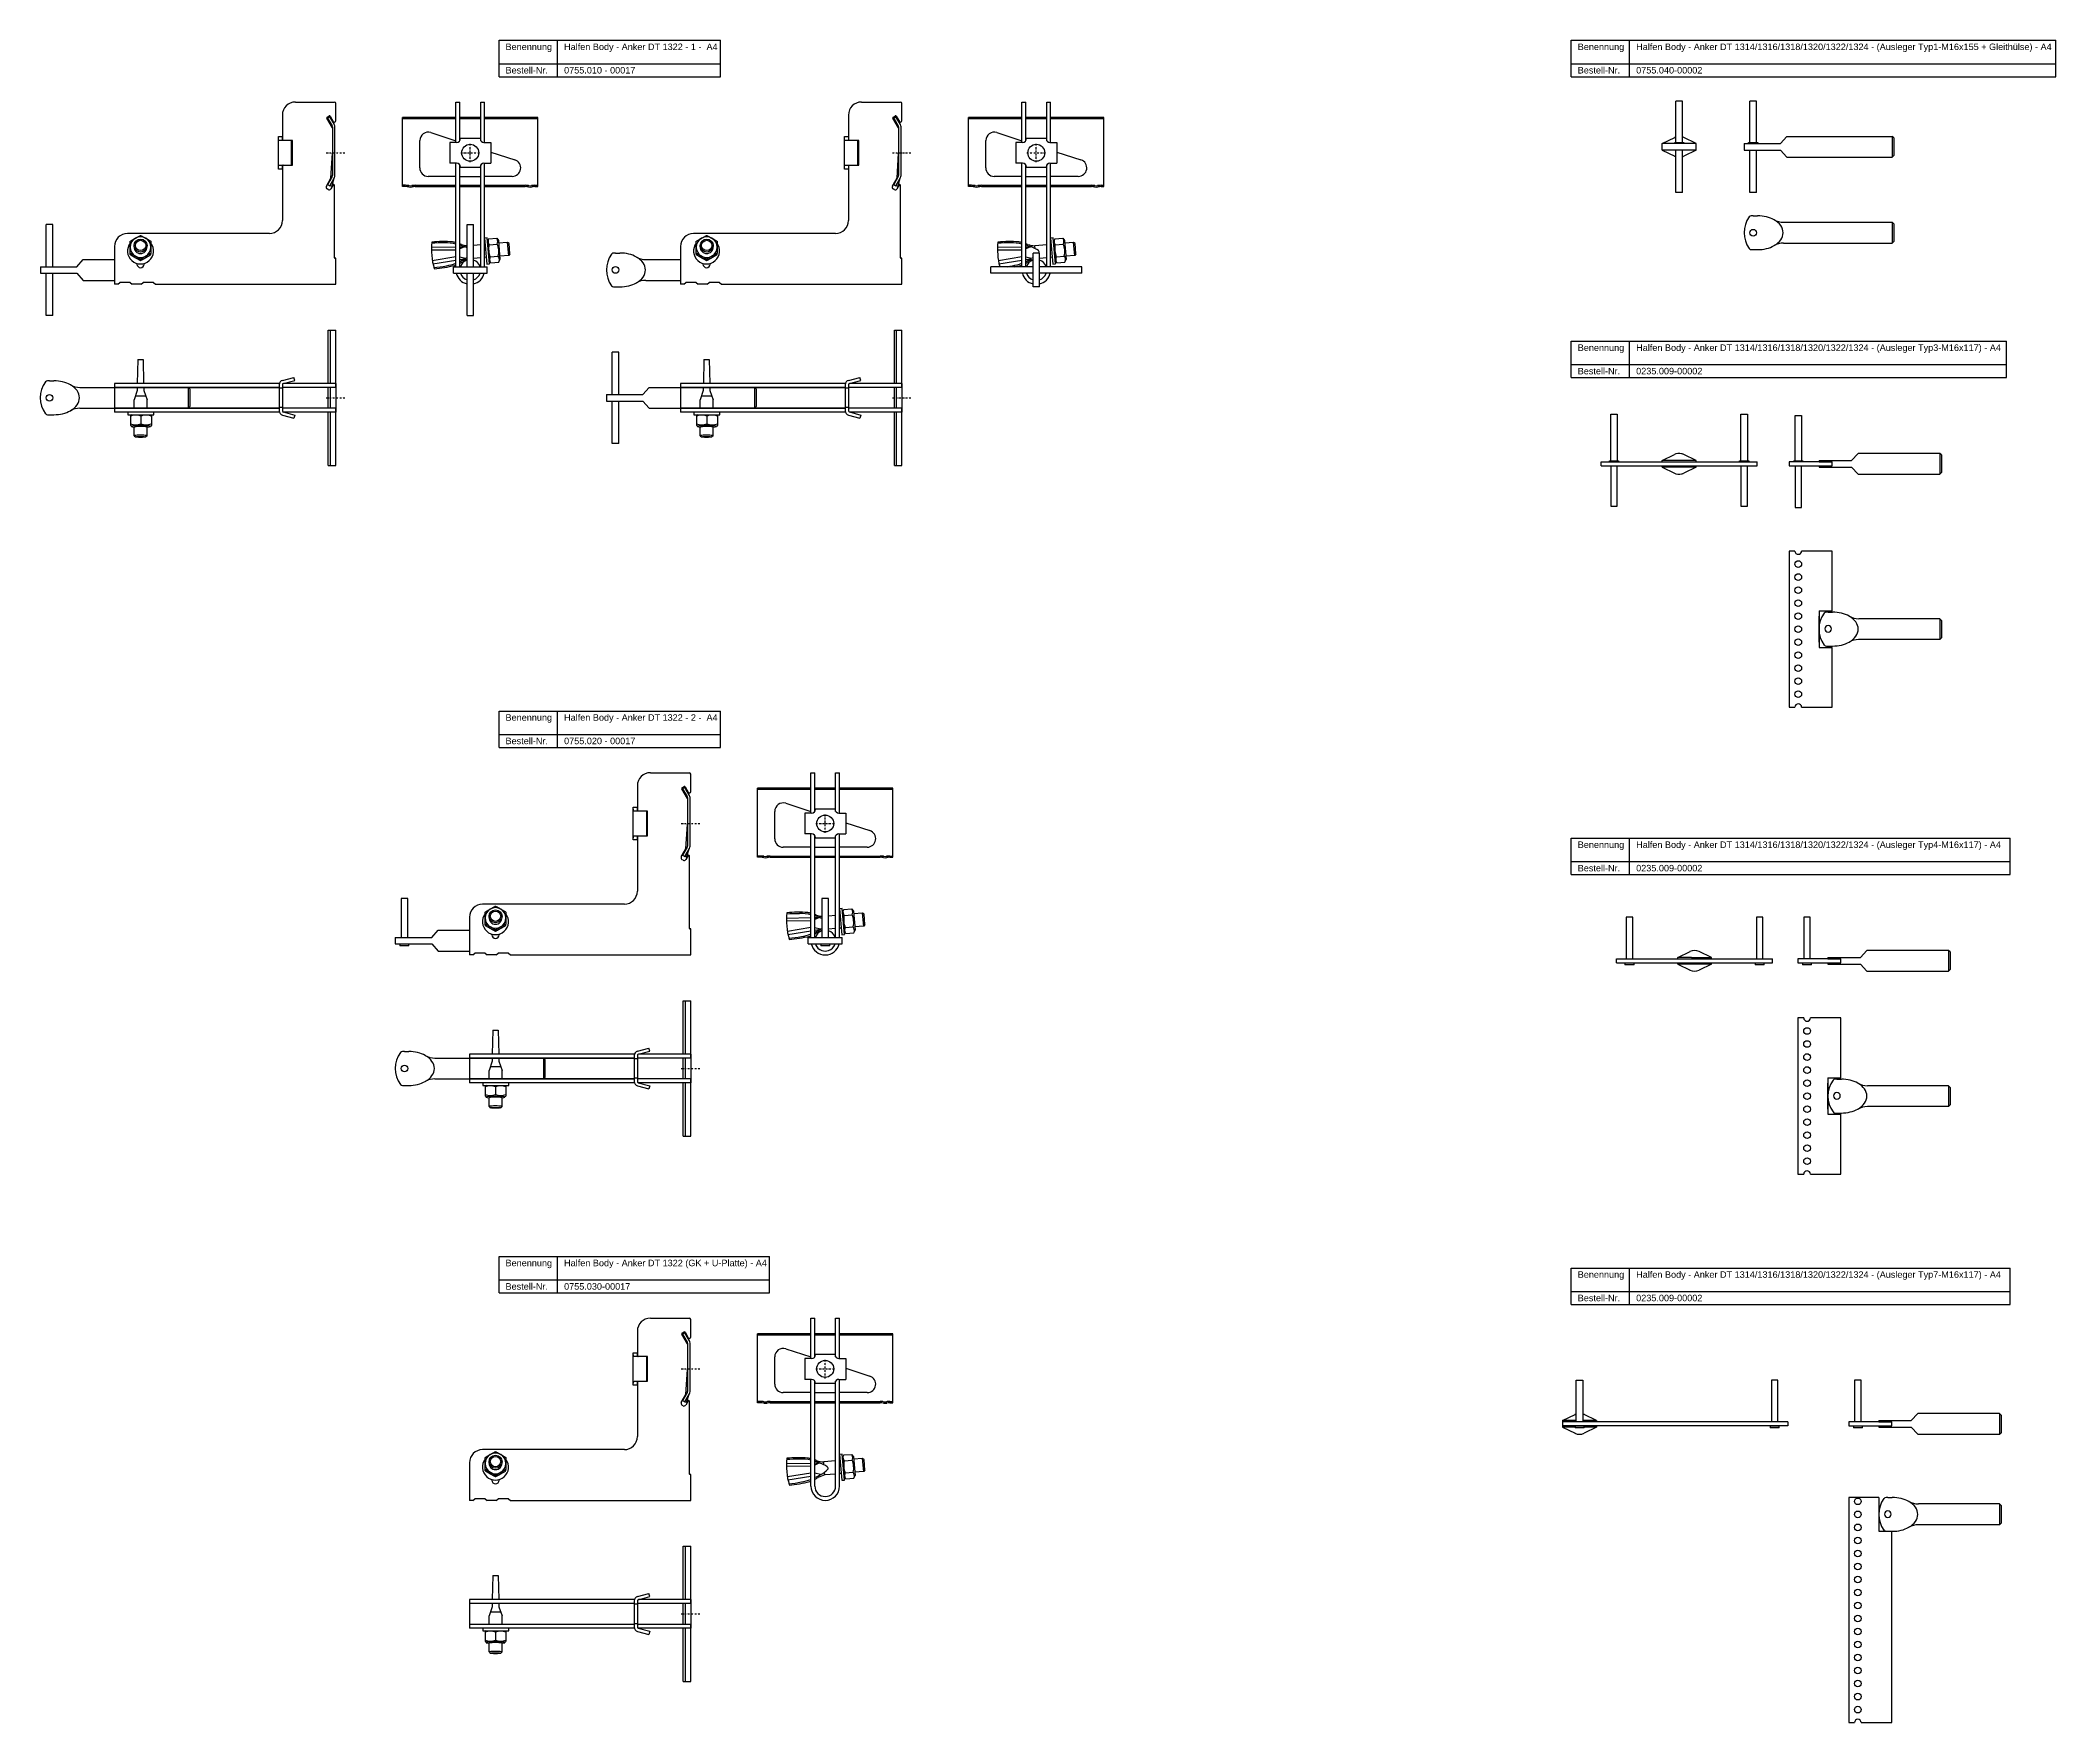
# Model space of a CAD drawing. Header units: millimetres. Extents: x 6962 to 8511, y -1122 to 170.
import ezdxf

# ---------------------------------------------------------------- set-up
doc = ezdxf.new("R2010")
doc.units = ezdxf.units.MM
doc.header["$LTSCALE"] = 10
doc.linetypes.add('STRICHPUNKT2', pattern=[0.5, 0.25, -0.125, 0, -0.125])
doc.layers.add('HALFEN', color=2, linetype='Continuous')
doc.styles.add('ARIAL50', font='ARIAL.TTF', dxfattribs={"height": 5})

msp = doc.modelspace()

# ---------------------------------------------------------------- texts
at = {"layer": 'HALFEN', "style": 'ARIAL50'}
for s, p in [('Benennung', (7319.4, 162.8)), ('Halfen Body - Anker DT 1322 - 1 -  A4', (7364.4, 162.8)), ('Benennung', (8143.4, 162.8)), ('Halfen Body - Anker DT 1314/1316/1318/1320/1322/1324 - (Ausleger Typ1-M16x155 + Gleithülse) - A4', (8188.3, 162.8)), ('Bestell-Nr.', (7319.4, 144.8)), ('0755.010 - 00017', (7364.4, 144.8)), ('Bestell-Nr.', (8143.4, 144.8)), ('0755.040-00002', (8188.3, 144.8)), ('Benennung', (8143.4, -68.3)), ('Halfen Body - Anker DT 1314/1316/1318/1320/1322/1324 - (Ausleger Typ3-M16x117) - A4', (8188.3, -68.3)), ('Bestell-Nr.', (8143.4, -86.3)), ('0235.009-00002', (8188.3, -86.3)), ('Benennung', (7319.4, -352.4)), ('Halfen Body - Anker DT 1322 - 2 -  A4', (7364.4, -352.4)), ('Bestell-Nr.', (7319.4, -370.4)), ('0755.020 - 00017', (7364.4, -370.4)), ('Benennung', (8143.4, -450.1)), ('Halfen Body - Anker DT 1314/1316/1318/1320/1322/1324 - (Ausleger Typ4-M16x117) - A4', (8188.3, -450.1)), ('Bestell-Nr.', (8143.4, -468.1)), ('0235.009-00002', (8188.3, -468.1)), ('Benennung', (7319.4, -771.4)), ('Halfen Body - Anker DT 1322 (GK + U-Platte) - A4', (7364.4, -771.4)), ('Bestell-Nr.', (7319.4, -789.4)), ('0755.030-00017', (7364.4, -789.4)), ('Benennung', (8143.4, -780.3)), ('Halfen Body - Anker DT 1314/1316/1318/1320/1322/1324 - (Ausleger Typ7-M16x117) - A4', (8188.3, -780.3)), ('Bestell-Nr.', (8143.4, -798.3)), ('0235.009-00002', (8188.3, -798.3))]:
    msp.add_text(s, height=5, dxfattribs=at).set_placement(p)

# ---------------------------------------------------------------- linework, layer by layer
at = {"layer": 'HALFEN'}
for p, q in [((7314.4, 170.3), (7484.7, 170.3)), ((7314.4, 142.3), (7314.4, 170.3)), ((7359.4, 142.3), (7359.4, 170.3)), ((7484.7, 142.3), (7484.7, 170.3)), ((8138.4, 170.3), (8510.7, 170.3)), ((8138.4, 142.3), (8138.4, 170.3)), ((8183.3, 142.3), (8183.3, 170.3)), ((8510.7, 142.3), (8510.7, 170.3)), ((7314.4, 152.3), (7484.7, 152.3)), ((7314.4, 142.3), (7484.7, 142.3)), ((8138.4, 152.3), (8510.7, 152.3)), ((8138.4, 142.3), (8510.7, 142.3)), ((7240.3, 57.9), (7240.3, 110.9)), ((7281.3, 110.9), (7240.3, 110.9)), ((7281.3, 109.9), (7240.3, 109.9)), ((7281.3, 91.9), (7281.3, 122.9)), ((7281.3, 122.9), (7284.3, 122.9)), ((7284.3, 93.2), (7284.3, 122.9)), ((7300.3, 110.9), (7284.3, 110.9)), ((7300.3, 109.9), (7284.3, 109.9)), ((7300.3, 93.2), (7300.3, 122.9)), ((7300.3, 122.9), (7303.3, 122.9)), ((7303.3, 91.9), (7303.3, 122.9)), ((7344.3, 110.9), (7303.3, 110.9)), ((7344.3, 109.9), (7303.3, 109.9)), ((7344.3, 57.9), (7344.3, 110.9)), ((7675.3, 57.9), (7675.3, 110.9)), ((7716.3, 110.9), (7675.3, 110.9)), ((7716.3, 109.9), (7675.3, 109.9)), ((7716.3, 91.9), (7716.3, 122.9)), ((7716.3, 122.9), (7719.3, 122.9)), ((7719.3, 93.2), (7719.3, 122.9)), ((7735.3, 110.9), (7719.3, 110.9)), ((7735.3, 109.9), (7719.3, 109.9)), ((7735.3, 93.2), (7735.3, 122.9)), ((7735.3, 122.9), (7738.3, 122.9)), ((7738.3, 91.9), (7738.3, 122.9)), ((7779.3, 110.9), (7738.3, 110.9)), ((7779.3, 109.9), (7738.3, 109.9)), ((7779.3, 57.9), (7779.3, 110.9)), ((8218.9, 91.7), (8218.9, 123.5)), ((8223.9, 123.5), (8218.9, 123.5)), ((8223.9, 91.7), (8223.9, 123.5)), ((8275.7, 91.7), (8275.7, 123.5)), ((8280.7, 123.5), (8275.7, 123.5)), ((8280.7, 91.7), (8280.7, 123.5)), ((7253.5, 72.3), (7253.5, 93.3)), ((7262, 99.4), (7281.3, 93.2)), ((7299.8, 94.9), (7284.8, 94.9)), ((7688.5, 72.3), (7688.5, 93.3)), ((7697, 99.4), (7716.3, 93.2)), ((7734.8, 94.9), (7719.8, 94.9)), ((8208.4, 91), (8217.9, 95.7)), ((8234.4, 91), (8224.9, 95.7)), ((8299.2, 91), (8304.2, 96.5)), ((8304.2, 96.5), (8385, 96.5)), ((8385, 96.5), (8385, 80.5)), ((8386.2, 95.3), (8385, 96.5)), ((8386.2, 95.3), (8386.2, 81.8)), ((7276.6, 91.9), (7276.6, 75.9)), ((7281.8, 91.9), (7276.6, 91.9)), ((7302.8, 91.9), (7308, 91.9)), ((7308, 91.9), (7308, 75.9)), ((7308, 84.5), (7326.6, 78.4)), ((7711.6, 91.9), (7711.6, 75.9)), ((7716.8, 91.9), (7711.6, 91.9)), ((7737.8, 91.9), (7743, 91.9)), ((7743, 91.9), (7743, 75.9)), ((7743, 84.5), (7761.6, 78.4)), ((8208.4, 86), (8208.4, 91)), ((8234.4, 91), (8208.4, 91)), ((8234.4, 86), (8208.4, 86)), ((8208.4, 86), (8217.9, 81.4)), ((8217.9, 91), (8217.9, 91.7)), ((8217.9, 91.7), (8224.9, 91.7)), ((8218.9, 53.5), (8218.9, 86)), ((8223.9, 53.5), (8223.9, 86)), ((8224.9, 91.7), (8224.9, 91)), ((8234.4, 86), (8224.9, 81.4)), ((8234.4, 86), (8234.4, 91)), ((8271.2, 91), (8299.2, 91)), ((8271.2, 91), (8271.2, 86)), ((8271.2, 86), (8299.2, 86)), ((8274.7, 91), (8274.7, 91.7)), ((8274.7, 91.7), (8281.7, 91.7)), ((8275.7, 53.5), (8275.7, 86)), ((8280.7, 53.5), (8280.7, 86)), ((8281.7, 91.7), (8281.7, 91)), ((8299.2, 86), (8304.2, 80.5)), ((8304.2, 80.5), (8385, 80.5)), ((8385, 80.5), (8386.2, 81.8)), ((7281.3, 65.8), (7260, 65.8)), ((7281.8, 75.9), (7276.6, 75.9)), ((7281.3, -3.6), (7281.3, 75.9)), ((7284.3, -3.6), (7284.3, 74.5)), ((7284.3, 65.8), (7300.3, 65.8)), ((7284.8, 72.9), (7299.8, 72.9)), ((7300.3, -3.6), (7300.3, 74.6)), ((7302.8, 75.9), (7308, 75.9)), ((7303.3, -3.6), (7303.3, 75.9)), ((7324.6, 65.8), (7303.3, 65.8)), ((7716.3, 65.8), (7695, 65.8)), ((7716.8, 75.9), (7711.6, 75.9)), ((7716.3, -3.6), (7716.3, 75.9)), ((7719.3, -3.6), (7719.3, 74.5)), ((7719.3, 65.8), (7735.3, 65.8)), ((7719.8, 72.9), (7734.8, 72.9)), ((7735.3, -3.6), (7735.3, 74.6)), ((7737.8, 75.9), (7743, 75.9)), ((7738.3, -3.6), (7738.3, 75.9)), ((7759.6, 65.8), (7738.3, 65.8)), ((7242.5, 58.9), (7240.3, 58.9)), ((7242.5, 57.9), (7240.3, 57.9)), ((7250, 58.9), (7281.3, 58.9)), ((7250, 57.9), (7281.3, 57.9)), ((7284.3, 58.9), (7300.3, 58.9)), ((7284.3, 57.9), (7300.3, 57.9)), ((7303.3, 58.9), (7334.5, 58.9)), ((7303.3, 57.9), (7334.5, 57.9)), ((7342, 58.9), (7344.3, 58.9)), ((7342, 57.9), (7344.3, 57.9)), ((7677.6, 58.9), (7675.3, 58.9)), ((7677.6, 57.9), (7675.3, 57.9)), ((7685.1, 58.9), (7716.3, 58.9)), ((7685.1, 57.9), (7716.3, 57.9)), ((7719.3, 58.9), (7735.3, 58.9)), ((7719.3, 57.9), (7735.3, 57.9)), ((7738.3, 58.9), (7769.6, 58.9)), ((7738.3, 57.9), (7769.6, 57.9)), ((7777.1, 58.9), (7779.3, 58.9)), ((7777.1, 57.9), (7779.3, 57.9)), ((8223.9, 53.5), (8218.9, 53.5)), ((8280.7, 53.5), (8275.7, 53.5)), ((8278.2, 35.5), (8281.6, 35.5)), ((6966.4, -3.6), (6966.4, 28.9)), ((6971.4, 28.9), (6966.4, 28.9)), ((6971.4, -3.6), (6971.4, 28.9)), ((7289.8, -3.6), (7289.8, 28.9)), ((7289.8, 28.9), (7294.8, 28.9)), ((7294.8, -3.6), (7294.8, 28.9)), ((7305.3, 18.5), (7303.3, 18.3)), ((7303.3, 18.3), (7305, -1.6)), ((7307, -1.4), (7305.3, 18.5)), ((7306.4, 17.8), (7305.5, 15.8)), ((7305.5, 15.8), (7306.8, 1.2)), ((7306.4, 17.8), (7312.6, 18.4)), ((7312.6, 18.4), (7313.9, 16.5)), ((7313.9, 16.5), (7315.1, 2)), ((7740.3, 18.5), (7738.3, 18.3)), ((7738.3, 18.3), (7740.1, -1.6)), ((7742.1, -1.4), (7740.3, 18.5)), ((7741.5, 17.8), (7740.5, 15.8)), ((7740.5, 15.8), (7741.8, 1.2)), ((7741.5, 17.8), (7747.6, 18.4)), ((7747.6, 18.4), (7748.9, 16.5)), ((7748.9, 16.5), (7750.2, 2)), ((8301.6, 30.5), (8385, 30.5)), ((8385, 30.5), (8385, 14.5)), ((8386.2, 29.2), (8385, 30.5)), ((8385, 14.5), (8386.2, 15.7)), ((8386.2, 29.2), (8386.2, 15.7)), ((6989.9, -3.6), (6994.9, 1.9)), ((6994.9, 1.9), (7018.9, 1.9)), ((7033.9, 11.6), (7033.9, 12.6)), ((7043.9, 11.6), (7043.9, 12.6)), ((7281.3, 9.2), (7262.4, 9)), ((7262.5, 11.3), (7281.3, 11.6)), ((7281.3, 4), (7263.1, 1)), ((7263.6, -1.3), (7281.3, 1.5)), ((7284.3, 11.7), (7287.8, 11.7)), ((7287.8, 11.7), (7284.3, 10.1)), ((7288.6, 2.7), (7284.3, 3.8)), ((7284.3, 2), (7288.6, 2.7)), ((7300.3, 13.3), (7294.8, 12.8)), ((7300.3, 3.2), (7294.8, 2.8)), ((7303.7, 13.6), (7303.3, 13.5)), ((7304.6, 3.6), (7303.3, 3.5)), ((7306.8, 13.2), (7313, 13.8)), ((7308.1, -0.6), (7306.8, 1.2)), ((7307.7, 4), (7313.8, 4.5)), ((7321, 15.1), (7314, 14.5)), ((7314.2, -0.1), (7315.1, 2)), ((7321.9, 5.1), (7314.9, 4.5)), ((7322.1, 14.2), (7321, 15.1)), ((7321.9, 5.1), (7321, 15.1)), ((7322.8, 6.2), (7321.9, 5.1)), ((7322.8, 6.2), (7322.1, 14.2)), ((7403.9, 6.9), (7407.3, 6.9)), ((7427.3, 1.9), (7453.9, 1.9)), ((7469, 11.6), (7469, 12.6)), ((7479, 11.6), (7479, 12.6)), ((7697.5, 11.3), (7716.3, 11.6)), ((7716.3, 9.2), (7697.5, 9)), ((7716.3, 4), (7698.2, 1)), ((7698.6, -1.3), (7716.3, 1.5)), ((7719.3, 11.7), (7722.9, 11.7)), ((7722.9, 11.7), (7719.3, 10.1)), ((7722.9, 11.7), (7719.3, 10.1)), ((7723.7, 2.7), (7719.3, 3.8)), ((7723.7, 2.7), (7719.3, 3.8)), ((7719.3, 2), (7723.7, 2.7)), ((7724.8, -19.1), (7724.8, 6.9)), ((7729.8, 6.9), (7724.8, 6.9)), ((7735.3, 13.3), (7726.1, 12.5)), ((7726.3, 10.3), (7726.1, 12.5)), ((7729.8, -19.1), (7729.8, 6.9)), ((7735.3, 3.2), (7729.8, 2.8)), ((7738.7, 13.6), (7738.3, 13.5)), ((7739.6, 3.6), (7738.3, 3.5)), ((7743.1, -0.6), (7741.8, 1.2)), ((7741.9, 13.2), (7748, 13.8)), ((7742.7, 4), (7748.8, 4.5)), ((7756, 15.1), (7749.1, 14.5)), ((7749.2, -0.1), (7750.2, 2)), ((7756.9, 5.1), (7750, 4.5)), ((7757.1, 14.2), (7756, 15.1)), ((7756.9, 5.1), (7756, 15.1)), ((7757.8, 6.2), (7756.9, 5.1)), ((7757.8, 6.2), (7757.1, 14.2)), ((8276.8, 9.5), (8281.6, 9.5)), ((8301.6, 14.5), (8385, 14.5)), ((6961.9, -3.6), (6989.9, -3.6)), ((6961.9, -3.6), (6961.9, -8.6)), ((6961.9, -8.6), (6989.9, -8.6)), ((6966.4, -41.1), (6966.4, -8.6)), ((6971.4, -41.1), (6971.4, -8.6)), ((6989.9, -8.6), (6994.9, -14.1)), ((6994.9, -14.1), (7018.9, -14.1)), ((7279.3, -3.6), (7305.3, -3.6)), ((7279.3, -8.6), (7279.3, -3.6)), ((7279.3, -8.6), (7305.3, -8.6)), ((7289.8, -41.1), (7289.8, -8.6)), ((7294.8, -41.1), (7294.8, -8.6)), ((7305, -1.6), (7307, -1.4)), ((7305.3, -8.6), (7305.3, -3.6)), ((7308.1, -0.6), (7314.2, -0.1)), ((7427.3, -14.1), (7453.9, -14.1)), ((7724.8, -3.6), (7692.3, -3.6)), ((7692.3, -8.6), (7692.3, -3.6)), ((7724.8, -8.6), (7692.3, -8.6)), ((7762.3, -3.6), (7729.8, -3.6)), ((7762.3, -8.6), (7729.8, -8.6)), ((7740.1, -1.6), (7742.1, -1.4)), ((7743.1, -0.6), (7749.2, -0.1)), ((7762.3, -8.6), (7762.3, -3.6)), ((7021.4, -17.1), (7018.9, -17.1)), ((7021.4, -17.1), (7018.9, -17.1)), ((7021.4, -17.1), (7022.9, -15.8)), ((7030.9, -15.8), (7022.9, -15.8)), ((7030.9, -15.8), (7032.4, -17.1)), ((7039.4, -17.1), (7032.4, -17.1)), ((7039.4, -17.1), (7040.9, -15.8)), ((7048.9, -15.8), (7040.9, -15.8)), ((7048.9, -15.8), (7050.4, -17.1)), ((7402.5, -19.1), (7407.3, -19.1)), ((7456.4, -17.1), (7453.9, -17.1)), ((7456.4, -17.1), (7453.9, -17.1)), ((7456.4, -17.1), (7457.9, -15.8)), ((7465.9, -15.8), (7457.9, -15.8)), ((7465.9, -15.8), (7467.4, -17.1)), ((7474.4, -17.1), (7467.4, -17.1)), ((7474.4, -17.1), (7475.9, -15.8)), ((7483.9, -15.8), (7475.9, -15.8)), ((7483.9, -15.8), (7485.4, -17.1)), ((7729.8, -19.1), (7724.8, -19.1)), ((6971.4, -41.1), (6966.4, -41.1)), ((7289.8, -41.1), (7294.8, -41.1)), ((7183.1, -93.3), (7183.1, -52.3)), ((7183.1, -52.3), (7188.9, -52.3)), ((7184.9, -93.3), (7184.9, -52.3)), ((7188.9, -96.3), (7188.9, -52.3)), ((7618.2, -93.3), (7618.2, -52.3)), ((7618.2, -52.3), (7623.9, -52.3)), ((7619.9, -93.3), (7619.9, -52.3)), ((7623.9, -96.3), (7623.9, -52.3)), ((8138.4, -60.8), (8472.8, -60.8)), ((8138.4, -88.8), (8138.4, -60.8)), ((8183.3, -88.8), (8183.3, -60.8)), ((8472.8, -88.8), (8472.8, -60.8)), ((7036.8, -74.8), (7036.4, -93.3)), ((7036.9, -74.8), (7040.9, -74.8)), ((7040.9, -74.8), (7041.3, -93.3)), ((7401.4, -101.8), (7401.4, -69.3)), ((7406.4, -69.3), (7401.4, -69.3)), ((7406.4, -101.8), (7406.4, -69.3)), ((7471.9, -74.8), (7471.5, -93.3)), ((7471.9, -74.8), (7475.9, -74.8)), ((7475.9, -74.8), (7476.4, -93.3)), ((6968.9, -91.3), (6972.3, -91.3)), ((7148, -90.9), (7156.7, -88.6)), ((7148.6, -93.3), (7157.4, -91)), ((7157.4, -91), (7156.7, -88.6)), ((7583, -90.9), (7591.8, -88.6)), ((7583.7, -93.3), (7592.4, -91)), ((7592.4, -91), (7591.8, -88.6)), ((8138.4, -78.8), (8472.8, -78.8)), ((8138.4, -88.8), (8472.8, -88.8)), ((6992.3, -96.3), (7145.4, -96.3)), ((7145.5, -93.3), (7018.9, -93.3)), ((7018.9, -93.3), (7018.9, -115.3)), ((7145.4, -96.3), (7018.9, -96.3)), ((7036.3, -98.7), (7033.9, -105.8)), ((7033.9, -112.3), (7033.9, -105.8)), ((7034.9, -102.8), (7042.8, -102.8)), ((7036.3, -96.3), (7036.3, -98.7)), ((7041.4, -96.3), (7041.5, -98.7)), ((7041.5, -98.7), (7043.9, -105.8)), ((7043.9, -112.3), (7043.9, -105.8)), ((7075.6, -96.3), (7075.6, -112.3)), ((7076.9, -97.5), (7075.6, -96.3)), ((7076.9, -97.5), (7076.9, -111.1)), ((7145.4, -94.3), (7145.4, -114.3)), ((7147.9, -96.8), (7145.4, -96.8)), ((7147.9, -94.3), (7147.9, -114.3)), ((7188.9, -96.3), (7147.9, -96.3)), ((7147.9, -96.3), (7147.9, -98.3)), ((7147.9, -98.3), (7147.9, -110.3)), ((7188.9, -93.3), (7148.8, -93.3)), ((7183.1, -112.3), (7183.1, -96.3)), ((7184.9, -112.3), (7184.9, -96.3)), ((7188.9, -93.3), (7188.9, -115.3)), ((7188.9, -96.3), (7188.9, -112.3)), ((7396.9, -101.8), (7424.9, -101.8)), ((7396.9, -101.8), (7396.9, -106.8)), ((7396.9, -106.8), (7424.9, -106.8)), ((7401.4, -139.3), (7401.4, -106.8)), ((7406.4, -139.3), (7406.4, -106.8)), ((7424.9, -101.8), (7429.9, -96.3)), ((7424.9, -106.8), (7429.9, -112.3)), ((7429.9, -96.3), (7453.9, -96.3)), ((7580.6, -93.3), (7453.9, -93.3)), ((7453.9, -93.3), (7453.9, -115.3)), ((7580.4, -96.3), (7453.9, -96.3)), ((7453.9, -96.3), (7580.4, -96.3)), ((7471.3, -98.7), (7468.9, -105.8)), ((7468.9, -112.3), (7468.9, -105.8)), ((7469.9, -102.8), (7477.9, -102.8)), ((7471.4, -96.3), (7471.3, -98.7)), ((7476.5, -96.3), (7476.5, -98.7)), ((7476.5, -98.7), (7478.9, -105.8)), ((7478.9, -112.3), (7478.9, -105.8)), ((7510.7, -96.3), (7510.7, -112.3)), ((7511.9, -97.5), (7510.7, -96.3)), ((7511.9, -97.5), (7511.9, -111.1)), ((7580.4, -94.3), (7580.4, -114.3)), ((7582.9, -96.8), (7580.4, -96.8)), ((7582.9, -94.3), (7582.9, -114.3)), ((7623.9, -96.3), (7582.9, -96.3)), ((7582.9, -96.3), (7582.9, -98.3)), ((7582.9, -98.3), (7582.9, -110.3)), ((7623.9, -93.3), (7583.9, -93.3)), ((7618.2, -112.3), (7618.2, -96.3)), ((7619.9, -112.3), (7619.9, -96.3)), ((7623.9, -93.3), (7623.9, -115.3)), ((7623.9, -96.3), (7623.9, -112.3)), ((6967.5, -117.3), (6972.3, -117.3)), ((6992.3, -112.3), (7145.4, -112.3)), ((7145.4, -112.3), (7018.9, -112.3)), ((7145.5, -115.3), (7018.9, -115.3)), ((7049.2, -115.3), (7029.2, -115.3)), ((7029.2, -115.3), (7029.2, -117.3)), ((7029.2, -117.3), (7049.2, -117.3)), ((7031.9, -117.3), (7031.2, -117.7)), ((7031.2, -117.7), (7031.2, -125.3)), ((7031.9, -117.3), (7046.5, -117.3)), ((7039.2, -118.2), (7039.2, -124.4)), ((7046.5, -117.3), (7047.2, -117.7)), ((7047.2, -117.7), (7047.2, -125.3)), ((7049.2, -117.3), (7049.2, -115.3)), ((7075.6, -112.3), (7076.9, -111.1)), ((7147.9, -111.8), (7145.4, -111.8)), ((7147.9, -110.3), (7147.9, -112.3)), ((7188.9, -112.3), (7147.9, -112.3)), ((7148, -117.7), (7156.7, -120)), ((7148.6, -115.2), (7157.4, -117.6)), ((7188.9, -115.3), (7148.8, -115.3)), ((7157.4, -117.6), (7156.7, -120)), ((7183.1, -156.3), (7183.1, -115.3)), ((7184.9, -156.3), (7184.9, -115.3)), ((7188.9, -156.3), (7188.9, -112.3)), ((7429.9, -112.3), (7453.9, -112.3)), ((7580.4, -112.3), (7453.9, -112.3)), ((7453.9, -112.3), (7580.4, -112.3)), ((7580.6, -115.3), (7453.9, -115.3)), ((7484.2, -115.3), (7464.2, -115.3)), ((7464.2, -115.3), (7464.2, -117.3)), ((7464.2, -117.3), (7484.2, -117.3)), ((7466.9, -117.3), (7466.2, -117.7)), ((7466.2, -117.7), (7466.2, -125.3)), ((7466.9, -117.3), (7481.5, -117.3)), ((7474.2, -118.2), (7474.2, -124.4)), ((7481.5, -117.3), (7482.2, -117.7)), ((7482.2, -117.7), (7482.2, -125.3)), ((7484.2, -117.3), (7484.2, -115.3)), ((7510.7, -112.3), (7511.9, -111.1)), ((7582.9, -111.8), (7580.4, -111.8)), ((7582.9, -110.3), (7582.9, -112.3)), ((7623.9, -112.3), (7582.9, -112.3)), ((7583, -117.7), (7591.8, -120)), ((7583.7, -115.2), (7592.4, -117.6)), ((7623.9, -115.3), (7583.9, -115.3)), ((7592.4, -117.6), (7591.8, -120)), ((7618.2, -156.3), (7618.2, -115.3)), ((7619.9, -156.3), (7619.9, -115.3)), ((7623.9, -156.3), (7623.9, -112.3)), ((8168.8, -152.8), (8168.8, -116.8)), ((8168.8, -116.8), (8173.8, -116.8)), ((8173.8, -116.8), (8173.8, -152.8)), ((8268.8, -152.8), (8268.8, -116.8)), ((8268.8, -116.8), (8273.8, -116.8)), ((8273.8, -116.8), (8273.8, -152.8)), ((8310.4, -152.8), (8310.4, -117.8)), ((8310.4, -117.8), (8315.4, -117.8)), ((8315.4, -117.8), (8315.4, -152.8)), ((7031.2, -125.3), (7031.9, -126.3)), ((7033.9, -133.5), (7033.9, -126.7)), ((7033.9, -133.4), (7034.9, -134.4)), ((7043.9, -133.4), (7042.9, -134.4)), ((7043.9, -133.4), (7043.9, -126.6)), ((7047.2, -125.3), (7046.5, -126.3)), ((7406.4, -139.3), (7401.4, -139.3)), ((7466.2, -125.3), (7466.9, -126.3)), ((7468.9, -133.5), (7468.9, -126.7)), ((7468.9, -133.4), (7469.9, -134.4)), ((7478.9, -133.4), (7477.9, -134.4)), ((7478.9, -133.4), (7478.9, -126.6)), ((7482.2, -125.3), (7481.5, -126.3)), ((8161.3, -156.5), (8161.3, -153.5)), ((8161.3, -153.5), (8281.3, -153.5)), ((8167.8, -153.5), (8167.8, -152.8)), ((8167.8, -152.8), (8174.8, -152.8)), ((8174.8, -152.8), (8174.8, -153.5)), ((8208.3, -152.5), (8217.8, -147.8)), ((8234.3, -152.5), (8208.3, -152.5)), ((8208.3, -153.5), (8208.3, -152.5)), ((8234.3, -152.5), (8224.9, -147.8)), ((8234.3, -153.5), (8234.3, -152.5)), ((8267.8, -153.5), (8267.8, -152.8)), ((8267.8, -152.8), (8274.8, -152.8)), ((8274.8, -152.8), (8274.8, -153.5)), ((8281.3, -156.5), (8281.3, -153.5)), ((8328.9, -153.5), (8305.9, -153.5)), ((8305.9, -153.5), (8305.9, -156.5)), ((8309.4, -153.5), (8309.4, -152.8)), ((8309.4, -152.8), (8316.4, -152.8)), ((8316.4, -152.8), (8316.4, -153.5)), ((8328.9, -152.5), (8353.9, -152.5)), ((8328.9, -152.5), (8328.9, -153.5)), ((8328.9, -153.5), (8338.9, -153.5)), ((8338.9, -156.5), (8338.9, -153.5)), ((8353.9, -152.5), (8358.9, -147)), ((8421.7, -147), (8358.9, -147)), ((8421.7, -147), (8421.7, -163)), ((8422.9, -148.2), (8421.7, -147)), ((8422.9, -148.2), (8422.9, -161.7)), ((7183.1, -156.3), (7188.9, -156.3)), ((7618.2, -156.3), (7623.9, -156.3)), ((8161.3, -156.5), (8281.3, -156.5)), ((8168.8, -156.5), (8168.8, -187.5)), ((8173.8, -187.5), (8173.8, -156.5)), ((8208.3, -157.5), (8208.3, -156.5)), ((8234.3, -157.5), (8208.3, -157.5)), ((8208.3, -157.5), (8217.8, -162.1)), ((8234.3, -157.5), (8224.9, -162.1)), ((8234.3, -157.5), (8234.3, -156.5)), ((8268.8, -156.5), (8268.8, -187.5)), ((8273.8, -187.5), (8273.8, -156.5)), ((8305.9, -156.5), (8328.9, -156.5)), ((8310.4, -156.5), (8310.4, -188.5)), ((8315.4, -188.5), (8315.4, -156.5)), ((8328.9, -156.5), (8328.9, -157.5)), ((8328.9, -156.5), (8338.9, -156.5)), ((8328.9, -157.5), (8353.9, -157.5)), ((8353.9, -157.5), (8358.9, -163)), ((8358.9, -163), (8421.7, -163)), ((8417.5, -163), (8421.7, -163)), ((8421.7, -163), (8422.9, -161.7)), ((8168.8, -187.5), (8173.8, -187.5)), ((8268.8, -187.5), (8273.8, -187.5)), ((8310.4, -188.5), (8315.4, -188.5)), ((8310.3, -222), (8305.9, -222)), ((8305.9, -222), (8305.9, -342)), ((8338.9, -222), (8315.4, -222)), ((8338.9, -268), (8338.9, -222)), ((8328.9, -268), (8328.9, -296)), ((8328.9, -268), (8338.9, -268)), ((8328.9, -269), (8328.9, -279.5)), ((8328.9, -292), (8328.9, -272)), ((8335.9, -269), (8339.3, -269)), ((8421.7, -274), (8359.3, -274)), ((8421.7, -274), (8421.7, -290)), ((8422.9, -275.3), (8421.7, -274)), ((8422.9, -275.3), (8422.9, -288.8)), ((8328.9, -284.6), (8328.9, -295)), ((8421.7, -290), (8359.3, -290)), ((8421.7, -290), (8422.9, -288.8)), ((8328.9, -296), (8338.9, -296)), ((8334.5, -295), (8339.3, -295)), ((8338.9, -342), (8338.9, -296)), ((7314.4, -344.9), (7484.7, -344.9)), ((7314.4, -372.9), (7314.4, -344.9)), ((7359.4, -372.9), (7359.4, -344.9)), ((7484.7, -372.9), (7484.7, -344.9)), ((8305.9, -342), (8310.3, -342)), ((8315.4, -342), (8338.9, -342)), ((7314.4, -362.9), (7484.7, -362.9)), ((7314.4, -372.9), (7484.7, -372.9)), ((7554.1, -423.3), (7554.1, -392.3)), ((7554.1, -392.3), (7557.1, -392.3)), ((7557.1, -422), (7557.1, -392.3)), ((7573.1, -422), (7573.1, -392.3)), ((7573.1, -392.3), (7576.1, -392.3)), ((7576.1, -423.3), (7576.1, -392.3)), ((7513.1, -457.3), (7513.1, -404.3)), ((7554.1, -404.3), (7513.1, -404.3)), ((7554.1, -405.3), (7513.1, -405.3)), ((7534.8, -415.8), (7554.1, -422.1)), ((7573.1, -404.3), (7557.1, -404.3)), ((7573.1, -405.3), (7557.1, -405.3)), ((7617.1, -404.3), (7576.1, -404.3)), ((7617.1, -405.3), (7576.1, -405.3)), ((7617.1, -457.3), (7617.1, -404.3)), ((7526.3, -443), (7526.3, -422)), ((7549.4, -423.3), (7549.4, -439.3)), ((7554.6, -423.3), (7549.4, -423.3)), ((7572.6, -420.3), (7557.6, -420.3)), ((7575.6, -423.3), (7580.8, -423.3)), ((7580.8, -423.3), (7580.8, -439.3)), ((7580.8, -430.7), (7599.4, -436.8)), ((7554.6, -439.3), (7549.4, -439.3)), ((7554.1, -518.8), (7554.1, -439.3)), ((7557.1, -518.8), (7557.1, -440.7)), ((7557.6, -442.3), (7572.6, -442.3)), ((7573.1, -518.8), (7573.1, -440.7)), ((7575.6, -439.3), (7580.8, -439.3)), ((7576.1, -518.8), (7576.1, -439.3)), ((8138.4, -442.6), (8475.6, -442.6)), ((8138.4, -470.6), (8138.4, -442.6)), ((8183.3, -470.6), (8183.3, -442.6)), ((8475.6, -470.6), (8475.6, -442.6)), ((7515.3, -456.3), (7513.1, -456.3)), ((7515.3, -457.3), (7513.1, -457.3)), ((7522.8, -456.3), (7554.1, -456.3)), ((7522.8, -457.3), (7554.1, -457.3)), ((7554.1, -449.5), (7532.8, -449.5)), ((7557.1, -449.5), (7573.1, -449.5)), ((7557.1, -456.3), (7573.1, -456.3)), ((7557.1, -457.3), (7573.1, -457.3)), ((7597.4, -449.5), (7576.1, -449.5)), ((7576.1, -456.3), (7607.3, -456.3)), ((7576.1, -457.3), (7607.3, -457.3)), ((7614.8, -456.3), (7617.1, -456.3)), ((7614.8, -457.3), (7617.1, -457.3)), ((8138.4, -460.6), (8475.6, -460.6)), ((8138.4, -470.6), (8475.6, -470.6)), ((7239.2, -488.8), (7239.2, -518.8)), ((7244.2, -488.8), (7239.2, -488.8)), ((7244.2, -518.8), (7244.2, -488.8)), ((7562.6, -488.8), (7562.6, -518.8)), ((7567.6, -488.8), (7562.6, -488.8)), ((7567.6, -518.8), (7567.6, -488.8)), ((7306.7, -503.6), (7306.7, -502.6)), ((7316.7, -503.6), (7316.7, -502.6)), ((7535.3, -504), (7554.1, -503.6)), ((7554.1, -506), (7535.3, -506.3)), ((7557.1, -503.6), (7560.7, -503.5)), ((7560.7, -503.5), (7557.1, -505.1)), ((7573.1, -501.9), (7567.6, -502.4)), ((7578.1, -496.7), (7576.1, -496.9)), ((7576.1, -496.9), (7577.8, -516.8)), ((7576.5, -501.6), (7576.1, -501.7)), ((7579.8, -516.7), (7578.1, -496.7)), ((7579.3, -497.4), (7578.3, -499.4)), ((7578.3, -499.4), (7579.6, -514)), ((7579.3, -497.4), (7585.4, -496.9)), ((7579.7, -502), (7585.8, -501.5)), ((7580.5, -511.2), (7586.6, -510.7)), ((7585.4, -496.9), (7586.7, -498.7)), ((7586.7, -498.7), (7588, -513.2)), ((7593.8, -500.1), (7586.9, -500.7)), ((7594.7, -510.1), (7587.7, -510.7)), ((7594.9, -501), (7593.8, -500.1)), ((7594.7, -510.1), (7593.8, -500.1)), ((7595.6, -509), (7594.7, -510.1)), ((7595.6, -509), (7594.9, -501)), ((8180.7, -503.3), (8180.7, -535.3)), ((8185.7, -503.3), (8180.7, -503.3)), ((8185.7, -535.3), (8185.7, -503.3)), ((8280.7, -503.3), (8280.7, -535.3)), ((8285.7, -503.3), (8280.7, -503.3)), ((8285.7, -535.3), (8285.7, -503.3)), ((8317.1, -503.3), (8317.1, -535.3)), ((8322.1, -503.3), (8317.1, -503.3)), ((8322.1, -535.3), (8322.1, -503.3)), ((7234.7, -518.8), (7262.7, -518.8)), ((7234.7, -518.8), (7234.7, -523.8)), ((7234.7, -523.8), (7262.7, -523.8)), ((7238.2, -523.8), (7238.2, -525.3)), ((7245.2, -525.3), (7238.2, -525.3)), ((7245.2, -525.3), (7245.2, -523.8)), ((7262.7, -518.8), (7267.7, -513.3)), ((7262.7, -523.8), (7267.7, -529.3)), ((7267.7, -513.3), (7291.7, -513.3)), ((7554.1, -511.3), (7536, -514.2)), ((7536.4, -516.5), (7554.1, -513.7)), ((7552.1, -518.8), (7578.1, -518.8)), ((7552.1, -523.8), (7552.1, -518.8)), ((7552.1, -523.8), (7578.1, -523.8)), ((7561.5, -512.5), (7557.1, -511.4)), ((7557.1, -513.2), (7561.5, -512.5)), ((7561.6, -523.8), (7561.6, -525.3)), ((7568.6, -525.3), (7561.6, -525.3)), ((7573.1, -512), (7567.6, -512.5)), ((7568.6, -525.3), (7568.6, -523.8)), ((7577.4, -511.6), (7576.1, -511.7)), ((7577.8, -516.8), (7579.8, -516.7)), ((7578.1, -523.8), (7578.1, -518.8)), ((7580.9, -515.8), (7579.6, -514)), ((7580.9, -515.8), (7587, -515.3)), ((7587, -515.3), (7588, -513.2)), ((7267.7, -529.3), (7291.7, -529.3)), ((7294.2, -532.3), (7291.7, -532.3)), ((7294.2, -532.3), (7291.7, -532.3)), ((7294.2, -532.3), (7295.7, -531)), ((7303.7, -531), (7295.7, -531)), ((7303.7, -531), (7305.2, -532.3)), ((7312.2, -532.3), (7305.2, -532.3)), ((7312.2, -532.3), (7313.7, -531)), ((7321.7, -531), (7313.7, -531)), ((7321.7, -531), (7323.2, -532.3)), ((8173.2, -538.3), (8173.2, -535.3)), ((8173.2, -535.3), (8293.2, -535.3)), ((8173.2, -538.3), (8293.2, -538.3)), ((8179.7, -538.3), (8179.7, -539.8)), ((8179.7, -538.3), (8186.7, -538.3)), ((8186.7, -539.8), (8179.7, -539.8)), ((8186.7, -539.8), (8186.7, -538.3)), ((8220.2, -534.3), (8229.7, -529.6)), ((8220.2, -535.3), (8220.2, -534.3)), ((8230.7, -534.3), (8220.2, -534.3)), ((8220.2, -539.3), (8220.2, -538.3)), ((8246.2, -539.3), (8220.2, -539.3)), ((8220.2, -539.3), (8229.7, -543.9)), ((8230.7, -534.3), (8235.7, -534.3)), ((8235.7, -534.3), (8246.2, -534.3)), ((8246.2, -534.3), (8236.8, -529.6)), ((8246.2, -539.3), (8236.8, -543.9)), ((8246.2, -535.3), (8246.2, -534.3)), ((8246.2, -539.3), (8246.2, -538.3)), ((8279.7, -538.3), (8279.7, -539.8)), ((8279.7, -538.3), (8286.7, -538.3)), ((8286.7, -539.8), (8279.7, -539.8)), ((8286.7, -539.8), (8286.7, -538.3)), ((8293.2, -538.3), (8293.2, -535.3)), ((8335.6, -535.3), (8312.6, -535.3)), ((8312.6, -535.3), (8312.6, -538.3)), ((8312.6, -538.3), (8335.6, -538.3)), ((8316.1, -538.3), (8316.1, -539.8)), ((8316.1, -538.3), (8323.1, -538.3)), ((8323.1, -539.8), (8316.1, -539.8)), ((8323.1, -539.8), (8323.1, -538.3)), ((8335.6, -534.3), (8360.6, -534.3)), ((8335.6, -534.3), (8335.6, -535.3)), ((8335.6, -535.3), (8345.6, -535.3)), ((8335.6, -538.3), (8335.6, -539.3)), ((8335.6, -538.3), (8345.6, -538.3)), ((8335.6, -539.3), (8360.6, -539.3)), ((8345.6, -538.3), (8345.6, -535.3)), ((8360.6, -534.3), (8365.6, -528.8)), ((8360.6, -539.3), (8365.6, -544.8)), ((8428.4, -528.8), (8365.6, -528.8)), ((8428.4, -528.8), (8428.4, -544.8)), ((8429.6, -530), (8428.4, -528.8)), ((8429.6, -530), (8429.6, -543.5)), ((8365.6, -544.8), (8428.4, -544.8)), ((8424.3, -544.8), (8428.4, -544.8)), ((8428.4, -544.8), (8429.6, -543.5)), ((7456, -608.5), (7456, -567.5)), ((7456, -567.5), (7461.7, -567.5)), ((7457.7, -608.5), (7457.7, -567.5)), ((7461.7, -611.5), (7461.7, -567.5)), ((8317.1, -580.7), (8312.6, -580.7)), ((8312.6, -580.7), (8312.6, -700.7)), ((8345.6, -580.7), (8322.2, -580.7)), ((8345.6, -626.7), (8345.6, -580.7)), ((7309.7, -590), (7309.2, -608.5)), ((7309.7, -590), (7313.7, -590)), ((7313.7, -590), (7314.2, -608.5)), ((7420.8, -606.1), (7429.5, -603.8)), ((7430.2, -606.2), (7429.5, -603.8)), ((7241.7, -606.5), (7245.1, -606.5)), ((7265.1, -611.5), (7418.2, -611.5)), ((7418.3, -608.5), (7291.7, -608.5)), ((7291.7, -608.5), (7291.7, -630.5)), ((7418.2, -611.5), (7291.7, -611.5)), ((7309.1, -614), (7306.7, -621)), ((7307.7, -618), (7315.6, -618)), ((7309.2, -611.5), (7309.1, -614)), ((7314.2, -611.5), (7314.3, -614)), ((7314.3, -614), (7316.7, -621)), ((7348.5, -611.5), (7348.5, -627.5)), ((7349.7, -612.7), (7348.5, -611.5)), ((7349.7, -612.7), (7349.7, -626.3)), ((7418.2, -609.5), (7418.2, -629.5)), ((7420.7, -612), (7418.2, -612)), ((7420.7, -609.5), (7420.7, -629.5)), ((7461.7, -611.5), (7420.7, -611.5)), ((7420.7, -611.5), (7420.7, -613.5)), ((7420.7, -613.5), (7420.7, -625.5)), ((7421.4, -608.6), (7430.2, -606.2)), ((7461.7, -608.5), (7421.6, -608.5)), ((7456, -627.5), (7456, -611.5)), ((7457.7, -627.5), (7457.7, -611.5)), ((7461.7, -608.5), (7461.7, -630.5)), ((7461.7, -611.5), (7461.7, -627.5)), ((7240.3, -632.5), (7245.1, -632.5)), ((7265.1, -627.5), (7418.2, -627.5)), ((7418.2, -627.5), (7291.7, -627.5)), ((7418.3, -630.5), (7291.7, -630.5)), ((7302, -630.5), (7302, -632.5)), ((7302, -632.5), (7322, -632.5)), ((7304.4, -632.5), (7303.7, -632.9)), ((7303.7, -632.9), (7303.7, -640.5)), ((7304.4, -632.5), (7319, -632.5)), ((7306.7, -627.5), (7306.7, -621)), ((7311.7, -633.5), (7311.7, -639.6)), ((7316.7, -627.5), (7316.7, -621)), ((7319, -632.5), (7319.7, -632.9)), ((7319.7, -632.9), (7319.7, -640.5)), ((7322, -632.5), (7322, -630.5)), ((7348.5, -627.5), (7349.7, -626.3)), ((7420.7, -627), (7418.2, -627)), ((7420.7, -625.5), (7420.7, -627.5)), ((7461.7, -627.5), (7420.7, -627.5)), ((7420.8, -632.9), (7429.5, -635.2)), ((7421.4, -630.5), (7430.2, -632.8)), ((7461.7, -630.5), (7421.6, -630.5)), ((7430.2, -632.8), (7429.5, -635.2)), ((7456, -671.5), (7456, -630.5)), ((7457.7, -671.5), (7457.7, -630.5)), ((7461.7, -671.5), (7461.7, -627.5)), ((8335.6, -626.7), (8335.6, -654.7)), ((8335.6, -626.7), (8345.6, -626.7)), ((8335.6, -627.7), (8335.6, -638.2)), ((8335.6, -650.7), (8335.6, -630.7)), ((8342.6, -627.7), (8346, -627.7)), ((8428.4, -632.7), (8366, -632.7)), ((8428.4, -632.7), (8428.4, -648.7)), ((8429.6, -634), (8428.4, -632.7)), ((8429.6, -634), (8429.6, -647.5)), ((7303.7, -640.5), (7304.4, -641.5)), ((7306.7, -648.7), (7306.7, -642)), ((7306.7, -648.7), (7307.7, -649.7)), ((7316.7, -648.7), (7315.7, -649.7)), ((7316.7, -648.7), (7316.7, -642)), ((7319.7, -640.5), (7319, -641.5)), ((8335.6, -643.3), (8335.6, -653.7)), ((8428.4, -648.7), (8366, -648.7)), ((8428.4, -648.7), (8429.6, -647.5)), ((8335.6, -654.7), (8345.6, -654.7)), ((8341.2, -653.7), (8346, -653.7)), ((8345.6, -700.7), (8345.6, -654.7)), ((7456, -671.5), (7461.7, -671.5)), ((8312.6, -700.7), (8317.1, -700.7)), ((8322.2, -700.7), (8345.6, -700.7)), ((7314.4, -763.9), (7522.2, -763.9)), ((7314.4, -791.9), (7314.4, -763.9)), ((7359.4, -791.9), (7359.4, -763.9)), ((7522.2, -791.9), (7522.2, -763.9)), ((8138.4, -772.8), (8475.6, -772.8)), ((8138.4, -800.8), (8138.4, -772.8)), ((8183.3, -800.8), (8183.3, -772.8)), ((8475.6, -800.8), (8475.6, -772.8)), ((7314.4, -781.9), (7522.2, -781.9)), ((7314.4, -791.9), (7522.2, -791.9)), ((8138.4, -790.8), (8475.6, -790.8)), ((8138.4, -800.8), (8475.6, -800.8)), ((7554.1, -842.3), (7554.1, -811.3)), ((7554.1, -811.3), (7557.1, -811.3)), ((7557.1, -841), (7557.1, -811.3)), ((7573.1, -841), (7573.1, -811.3)), ((7573.1, -811.3), (7576.1, -811.3)), ((7576.1, -842.3), (7576.1, -811.3)), ((7513.1, -876.3), (7513.1, -823.3)), ((7554.1, -823.3), (7513.1, -823.3)), ((7554.1, -824.3), (7513.1, -824.3)), ((7534.8, -834.8), (7554.1, -841.1)), ((7573.1, -823.3), (7557.1, -823.3)), ((7573.1, -824.3), (7557.1, -824.3)), ((7617.1, -823.3), (7576.1, -823.3)), ((7617.1, -824.3), (7576.1, -824.3)), ((7617.1, -876.3), (7617.1, -823.3)), ((7526.3, -862), (7526.3, -841)), ((7549.4, -842.3), (7549.4, -858.3)), ((7554.6, -842.3), (7549.4, -842.3)), ((7572.6, -839.3), (7557.6, -839.3)), ((7575.6, -842.3), (7580.8, -842.3)), ((7580.8, -842.3), (7580.8, -858.3)), ((7580.8, -849.7), (7599.4, -855.8)), ((7554.6, -858.3), (7549.4, -858.3)), ((7554.1, -940.3), (7554.1, -858.3)), ((7557.1, -940.3), (7557.1, -859.7)), ((7557.6, -861.3), (7572.6, -861.3)), ((7573.1, -940.3), (7573.1, -859.7)), ((7575.6, -858.3), (7580.8, -858.3)), ((7576.1, -940.3), (7576.1, -858.3)), ((8142.3, -891), (8142.3, -859)), ((8142.3, -859), (8147.3, -859)), ((8147.3, -859), (8147.3, -891)), ((8297.3, -859), (8292.3, -859)), ((8292.3, -859), (8292.3, -891)), ((8297.3, -891), (8297.3, -859)), ((8356.2, -859), (8356.2, -891)), ((8361.2, -859), (8356.2, -859)), ((8361.2, -891), (8361.2, -859)), ((7515.3, -875.3), (7513.1, -875.3)), ((7515.3, -876.3), (7513.1, -876.3)), ((7522.8, -875.3), (7554.1, -875.3)), ((7522.8, -876.3), (7554.1, -876.3)), ((7554.1, -868.5), (7532.8, -868.5)), ((7557.1, -868.5), (7573.1, -868.5)), ((7557.1, -875.3), (7573.1, -875.3)), ((7557.1, -876.3), (7573.1, -876.3)), ((7597.4, -868.5), (7576.1, -868.5)), ((7576.1, -875.3), (7607.3, -875.3)), ((7576.1, -876.3), (7607.3, -876.3)), ((7614.8, -875.3), (7617.1, -875.3)), ((7614.8, -876.3), (7617.1, -876.3)), ((8131.8, -890), (8141.3, -885.3)), ((8142.3, -890), (8131.8, -890)), ((8131.8, -890), (8131.8, -891)), ((8304.8, -891), (8131.8, -891)), ((8131.8, -891), (8131.8, -894)), ((8304.8, -894), (8131.8, -894)), ((8131.8, -894), (8131.8, -895)), ((8141.3, -895), (8131.8, -895)), ((8131.8, -895), (8141.3, -899.7)), ((8141.3, -894), (8141.3, -895.5)), ((8141.3, -894), (8148.3, -894)), ((8148.3, -895.5), (8141.3, -895.5)), ((8157.8, -890), (8147.3, -890)), ((8148.3, -895.5), (8148.3, -894)), ((8157.8, -895), (8148.3, -895)), ((8157.8, -890), (8148.4, -885.3)), ((8157.8, -895), (8148.4, -899.7)), ((8157.8, -890), (8157.8, -891)), ((8157.8, -894), (8157.8, -895)), ((8291.3, -894), (8291.3, -895.5)), ((8291.3, -894), (8298.3, -894)), ((8298.3, -895.5), (8291.3, -895.5)), ((8298.3, -895.5), (8298.3, -894)), ((8304.8, -891), (8304.8, -894)), ((8374.7, -891), (8351.7, -891)), ((8351.7, -891), (8351.7, -894)), ((8351.7, -894), (8374.7, -894)), ((8355.2, -894), (8355.2, -895.5)), ((8355.2, -894), (8362.2, -894)), ((8362.2, -895.5), (8355.2, -895.5)), ((8362.2, -895.5), (8362.2, -894)), ((8374.7, -890), (8399.7, -890)), ((8374.7, -890), (8374.7, -891)), ((8374.7, -891), (8384.7, -891)), ((8374.7, -894), (8374.7, -895)), ((8374.7, -894), (8384.7, -894)), ((8374.7, -895), (8399.7, -895)), ((8384.7, -894), (8384.7, -891)), ((8399.7, -890), (8404.7, -884.5)), ((8399.7, -895), (8404.7, -900.5)), ((8467.5, -884.5), (8404.7, -884.5)), ((8467.5, -884.5), (8467.5, -900.5)), ((8468.7, -885.7), (8467.5, -884.5)), ((8468.7, -885.7), (8468.7, -899.3)), ((8404.7, -900.5), (8467.5, -900.5)), ((8463.4, -900.5), (8467.5, -900.5)), ((8467.5, -900.5), (8468.7, -899.3)), ((7306.7, -922.6), (7306.7, -921.6)), ((7316.7, -922.6), (7316.7, -921.6)), ((7535.3, -923), (7554.1, -922.6)), ((7554.1, -925), (7535.3, -925.3)), ((7557.1, -922.6), (7560.7, -922.5)), ((7560.7, -922.5), (7557.1, -924.1)), ((7573.1, -920.9), (7563.9, -921.7)), ((7564.1, -923.9), (7563.9, -921.7)), ((7578.1, -915.7), (7576.1, -915.9)), ((7576.1, -915.9), (7577.8, -935.8)), ((7576.5, -920.6), (7576.1, -920.7)), ((7579.8, -935.7), (7578.1, -915.7)), ((7579.3, -916.4), (7578.3, -918.4)), ((7578.3, -918.4), (7579.6, -933)), ((7579.3, -916.4), (7585.4, -915.9)), ((7579.7, -921), (7585.8, -920.5)), ((7585.4, -915.9), (7586.7, -917.7)), ((7586.7, -917.7), (7588, -932.2)), ((7593.8, -919.1), (7586.9, -919.7)), ((7594.7, -929.1), (7587.7, -929.7)), ((7594.9, -920), (7593.8, -919.1)), ((7594.7, -929.1), (7593.8, -919.1)), ((7595.6, -928), (7594.7, -929.1)), ((7595.6, -928), (7594.9, -920)), ((7554.1, -930.3), (7536, -933.2)), ((7536.4, -935.5), (7554.1, -932.7)), ((7561.5, -931.5), (7557.1, -930.4)), ((7564.8, -931.7), (7564.6, -929.5)), ((7573.1, -931), (7564.8, -931.7)), ((7577.4, -930.6), (7576.1, -930.7)), ((7577.8, -935.8), (7579.8, -935.7)), ((7580.9, -934.8), (7579.6, -933)), ((7580.5, -930.2), (7586.6, -929.7)), ((7580.9, -934.8), (7587, -934.3)), ((7587, -934.3), (7588, -932.2)), ((7294.2, -951.3), (7291.7, -951.3)), ((7294.2, -951.3), (7291.7, -951.3)), ((7294.2, -951.3), (7295.7, -950)), ((7303.7, -950), (7295.7, -950)), ((7303.7, -950), (7305.2, -951.3)), ((7312.2, -951.3), (7305.2, -951.3)), ((7312.2, -951.3), (7313.7, -950)), ((7321.7, -950), (7313.7, -950)), ((7321.7, -950), (7323.2, -951.3)), ((8374.7, -949), (8351.7, -949)), ((8351.7, -949), (8351.7, -1122)), ((8374.7, -949), (8374.7, -975)), ((8381.7, -949), (8385.1, -949)), ((8467.5, -954), (8405.2, -954)), ((8467.5, -954), (8467.5, -970)), ((8468.7, -955.2), (8467.5, -954)), ((8468.7, -955.2), (8468.7, -968.8)), ((8374.7, -975), (8384.7, -975)), ((8380.4, -975), (8385.1, -975)), ((8384.7, -1122), (8384.7, -975)), ((8467.5, -970), (8405.2, -970)), ((8467.5, -970), (8468.7, -968.8)), ((7456, -1027.5), (7456, -986.5)), ((7456, -986.5), (7461.7, -986.5)), ((7457.7, -1027.5), (7457.7, -986.5)), ((7461.7, -1030.5), (7461.7, -986.5)), ((7309.7, -1009), (7309.2, -1027.5)), ((7309.7, -1009), (7313.7, -1009)), ((7313.7, -1009), (7314.2, -1027.5)), ((7418.3, -1027.5), (7291.7, -1027.5)), ((7291.7, -1027.5), (7291.7, -1049.5)), ((7418.2, -1030.5), (7291.7, -1030.5)), ((7309.1, -1033), (7306.7, -1040)), ((7307.7, -1037), (7315.6, -1037)), ((7309.2, -1030.5), (7309.1, -1033)), ((7314.2, -1030.5), (7314.3, -1033)), ((7314.3, -1033), (7316.7, -1040)), ((7418.2, -1028.5), (7418.2, -1048.5)), ((7420.7, -1031), (7418.2, -1031)), ((7420.7, -1028.5), (7420.7, -1048.5)), ((7461.7, -1030.5), (7420.7, -1030.5)), ((7420.7, -1030.5), (7420.7, -1032.5)), ((7420.7, -1032.5), (7420.7, -1044.5)), ((7420.8, -1025.1), (7429.5, -1022.8)), ((7421.4, -1027.6), (7430.2, -1025.2)), ((7461.7, -1027.5), (7421.6, -1027.5)), ((7430.2, -1025.2), (7429.5, -1022.8)), ((7456, -1046.5), (7456, -1030.5)), ((7457.7, -1046.5), (7457.7, -1030.5)), ((7461.7, -1027.5), (7461.7, -1049.5)), ((7461.7, -1030.5), (7461.7, -1046.5)), ((7418.2, -1046.5), (7291.7, -1046.5)), ((7418.3, -1049.5), (7291.7, -1049.5)), ((7302, -1049.5), (7302, -1051.5)), ((7302, -1051.5), (7322, -1051.5)), ((7304.4, -1051.5), (7303.7, -1051.9)), ((7303.7, -1051.9), (7303.7, -1059.5)), ((7304.4, -1051.5), (7319, -1051.5)), ((7306.7, -1046.5), (7306.7, -1040)), ((7311.7, -1052.5), (7311.7, -1058.6)), ((7316.7, -1046.5), (7316.7, -1040)), ((7319, -1051.5), (7319.7, -1051.9)), ((7319.7, -1051.9), (7319.7, -1059.5)), ((7322, -1051.5), (7322, -1049.5)), ((7420.7, -1046), (7418.2, -1046)), ((7420.7, -1044.5), (7420.7, -1046.5)), ((7461.7, -1046.5), (7420.7, -1046.5)), ((7420.8, -1051.9), (7429.5, -1054.2)), ((7421.4, -1049.5), (7430.2, -1051.8)), ((7461.7, -1049.5), (7421.6, -1049.5)), ((7430.2, -1051.8), (7429.5, -1054.2)), ((7456, -1090.5), (7456, -1049.5)), ((7457.7, -1090.5), (7457.7, -1049.5)), ((7461.7, -1090.5), (7461.7, -1046.5)), ((7303.7, -1059.5), (7304.4, -1060.5)), ((7306.7, -1067.7), (7306.7, -1061)), ((7306.7, -1067.7), (7307.7, -1068.7)), ((7316.7, -1067.7), (7315.7, -1068.7)), ((7316.7, -1067.7), (7316.7, -1061)), ((7319.7, -1059.5), (7319, -1060.5)), ((7456, -1090.5), (7461.7, -1090.5)), ((8351.7, -1122), (8356.2, -1122)), ((8361.3, -1122), (8384.7, -1122))]:
    msp.add_line(p, q, dxfattribs=at)
at = {"layer": 'HALFEN', "extrusion": (0, 1, 0)}
for p, q in [((7147.9, 112.9), (7147.9, 94)), ((7157.9, 122.9), (7187.9, 122.9)), ((7186.3, 103.1), (7182, 110.6)), ((7182.2, 111.3), (7183.9, 112.3)), ((7184.3, 111.6), (7182.6, 110.6)), ((7182.6, 110.6), (7186.1, 104.5)), ((7187.9, 105.5), (7184.3, 111.6)), ((7184.6, 112.1), (7187, 108)), ((7188.9, 108.5), (7188.9, 121.9)), ((7582.9, 112.9), (7582.9, 94)), ((7592.9, 122.9), (7622.9, 122.9)), ((7621.4, 103.1), (7617.1, 110.6)), ((7617.3, 111.3), (7619, 112.3)), ((7619.4, 111.6), (7617.7, 110.6)), ((7617.7, 110.6), (7621.2, 104.5)), ((7622.9, 105.5), (7619.4, 111.6)), ((7619.7, 112.1), (7622.1, 108)), ((7623.9, 108.5), (7623.9, 121.9)), ((7144.8, 96.4), (7147.8, 96.4)), ((7144.8, 96.3), (7144.8, 96.4)), ((7144.8, 95.1), (7144.8, 96.3)), ((7144.8, 88.1), (7144.8, 95.1)), ((7147.8, 93.4), (7145.9, 93.4)), ((7147.8, 95.8), (7147.8, 96.4)), ((7147.8, 95.8), (7147.8, 94.4)), ((7155, 93.4), (7147.8, 93.4)), ((7155, 74.4), (7155, 93.4)), ((7155.8, 93.4), (7155, 93.4)), ((7155.8, 74.4), (7155.8, 93.4)), ((7186.3, 103.8), (7186.3, 66.5)), ((7188.3, 66.5), (7188.3, 103.8)), ((7579.9, 96.4), (7582.9, 96.4)), ((7579.9, 96.3), (7579.9, 96.4)), ((7579.9, 95.1), (7579.9, 96.3)), ((7579.9, 88.1), (7579.9, 95.1)), ((7582.8, 93.4), (7581, 93.4)), ((7590.1, 93.4), (7582.8, 93.4)), ((7582.9, 95.8), (7582.9, 96.4)), ((7582.9, 95.8), (7582.9, 94.4)), ((7590.1, 74.4), (7590.1, 93.4)), ((7590.9, 93.4), (7590.1, 93.4)), ((7590.9, 74.4), (7590.9, 93.4)), ((7621.4, 103.8), (7621.4, 66.5)), ((7623.4, 66.5), (7623.4, 103.8)), ((7144.8, 79.7), (7144.8, 88.1)), ((7144.8, 72.7), (7144.8, 79.7)), ((7185.2, 64.4), (7186.3, 83.5)), ((7579.9, 79.7), (7579.9, 88.1)), ((7579.9, 72.7), (7579.9, 79.7)), ((7620.3, 64.4), (7621.4, 83.5)), ((7144.8, 71.5), (7144.8, 72.7)), ((7144.8, 71.4), (7144.8, 71.5)), ((7147.8, 71.4), (7144.8, 71.4)), ((7145.9, 74.4), (7147.8, 74.4)), ((7147.8, 74.4), (7155, 74.4)), ((7147.8, 73.4), (7147.8, 72)), ((7147.8, 72), (7147.8, 71.4)), ((7147.9, 73.8), (7147.9, 31.9)), ((7155, 74.4), (7155.8, 74.4)), ((7181.7, 58.2), (7185.2, 64.4)), ((7186.1, 65.8), (7182.6, 59.6)), ((7184.3, 58.6), (7187.9, 64.8)), ((7185.8, 58.1), (7187.7, 64.4)), ((7579.9, 71.5), (7579.9, 72.7)), ((7579.9, 71.4), (7579.9, 71.5)), ((7582.9, 71.4), (7579.9, 71.4)), ((7581, 74.4), (7582.8, 74.4)), ((7582.8, 74.4), (7590.1, 74.4)), ((7582.9, 73.8), (7582.9, 31.9)), ((7582.9, 73.4), (7582.9, 72)), ((7582.9, 72), (7582.9, 71.4)), ((7590.1, 74.4), (7590.9, 74.4)), ((7616.7, 58.2), (7620.3, 64.4)), ((7621.2, 65.8), (7617.7, 59.6)), ((7619.4, 58.6), (7622.9, 64.8)), ((7620.8, 58.1), (7622.7, 64.4)), ((7183.1, 55.6), (7182.2, 56.1)), ((7182.6, 59.6), (7184.3, 58.6)), ((7184.3, 58.6), (7184.3, 58.6)), ((7184.7, 58.5), (7184.3, 58.6)), ((7185.8, 58.1), (7184.7, 58.5)), ((7186.9, 59.3), (7185.1, 56.2)), ((7187.9, 3.2), (7187.9, 59.1)), ((7618.1, 55.6), (7617.3, 56.1)), ((7617.7, 59.6), (7619.4, 58.6)), ((7619.4, 58.6), (7619.4, 58.6)), ((7619.7, 58.5), (7619.4, 58.6)), ((7620.8, 58.1), (7619.7, 58.5)), ((7622, 59.3), (7620.2, 56.2)), ((7622.9, 3.2), (7622.9, 59.1)), ((7137.9, 21.9), (7028.9, 21.9)), ((7572.9, 21.9), (7463.9, 21.9)), ((7018.9, 11.9), (7018.9, -6.1)), ((7030.9, 5.8), (7030.9, 6.7)), ((7038.9, 1.2), (7038.9, 2.1)), ((7046.9, 5.8), (7046.9, 6.7)), ((7188.9, 2.9), (7188.2, 2.9)), ((7188.9, -6.1), (7188.9, 2.9)), ((7453.9, 11.9), (7453.9, -6.1)), ((7466, 5.8), (7466, 6.7)), ((7474, 1.2), (7474, 2.1)), ((7482, 5.8), (7482, 6.7)), ((7623.9, 2.9), (7623.2, 2.9)), ((7623.9, -6.1), (7623.9, 2.9)), ((7018.9, -6.1), (7018.9, -17.1)), ((7036.1, -1.6), (7036.1, -1.1)), ((7041.6, -1.1), (7041.6, -1.6)), ((7188.9, -17.1), (7188.9, -6.1)), ((7453.9, -6.1), (7453.9, -17.1)), ((7471.2, -1.6), (7471.2, -1.1)), ((7476.7, -1.1), (7476.7, -1.6)), ((7623.9, -17.1), (7623.9, -6.1)), ((7050.4, -17.1), (7188.9, -17.1)), ((7485.4, -17.1), (7623.9, -17.1)), ((7420.7, -402.3), (7420.7, -421.2)), ((7430.7, -392.3), (7460.7, -392.3)), ((7461.7, -406.8), (7461.7, -393.3)), ((7459.2, -412.1), (7454.8, -404.6)), ((7455, -403.9), (7456.8, -402.9)), ((7457.2, -403.6), (7455.4, -404.6)), ((7455.4, -404.6), (7459, -410.7)), ((7460.7, -409.7), (7457.2, -403.6)), ((7457.4, -403.1), (7459.8, -407.3)), ((7459.2, -411.4), (7459.2, -448.7)), ((7461.2, -448.7), (7461.2, -411.4)), ((7417.6, -418.8), (7420.6, -418.8)), ((7417.6, -418.9), (7417.6, -418.8)), ((7417.6, -420.1), (7417.6, -418.9)), ((7417.6, -427.1), (7417.6, -420.1)), ((7417.6, -435.5), (7417.6, -427.1)), ((7420.6, -421.8), (7418.7, -421.8)), ((7420.6, -419.4), (7420.6, -418.8)), ((7420.6, -419.4), (7420.6, -420.8)), ((7427.9, -421.8), (7420.6, -421.8)), ((7427.9, -440.8), (7427.9, -421.8)), ((7428.6, -421.8), (7427.9, -421.8)), ((7428.6, -440.8), (7428.6, -421.8)), ((7458, -450.9), (7459.2, -431.7)), ((7417.6, -442.5), (7417.6, -435.5)), ((7417.6, -443.7), (7417.6, -442.5)), ((7417.6, -443.8), (7417.6, -443.7)), ((7420.6, -443.8), (7417.6, -443.8)), ((7418.7, -440.8), (7420.6, -440.8)), ((7420.6, -440.8), (7427.9, -440.8)), ((7420.6, -441.8), (7420.6, -443.2)), ((7420.6, -443.2), (7420.6, -443.8)), ((7420.7, -441.5), (7420.7, -483.3)), ((7427.9, -440.8), (7428.6, -440.8)), ((7454.5, -457), (7458, -450.9)), ((7455.9, -459.6), (7455, -459.1)), ((7459, -449.5), (7455.4, -455.6)), ((7455.4, -455.6), (7457.2, -456.6)), ((7457.2, -456.6), (7460.7, -450.5)), ((7457.2, -456.6), (7457.2, -456.6)), ((7457.5, -456.7), (7457.2, -456.6)), ((7458.6, -457.1), (7457.5, -456.7)), ((7459.8, -455.9), (7457.9, -459)), ((7458.6, -457.1), (7460.5, -450.8)), ((7460.7, -512), (7460.7, -456.1)), ((7410.7, -493.3), (7301.7, -493.3)), ((7291.7, -503.3), (7291.7, -521.3)), ((7303.7, -509.5), (7303.7, -508.5)), ((7319.7, -509.5), (7319.7, -508.5)), ((7291.7, -521.3), (7291.7, -532.3)), ((7308.9, -516.8), (7308.9, -516.4)), ((7311.7, -514), (7311.7, -513.1)), ((7314.4, -516.4), (7314.4, -516.8)), ((7461.7, -512.3), (7461, -512.3)), ((7461.7, -521.3), (7461.7, -512.3)), ((7461.7, -532.3), (7461.7, -521.3)), ((7323.2, -532.3), (7461.7, -532.3)), ((7430.7, -811.3), (7460.7, -811.3)), ((7461.7, -825.8), (7461.7, -812.3)), ((7420.7, -821.3), (7420.7, -840.2)), ((7459.2, -831.1), (7454.8, -823.6)), ((7455, -822.9), (7456.8, -821.9)), ((7457.2, -822.6), (7455.4, -823.6)), ((7455.4, -823.6), (7459, -829.7)), ((7460.7, -828.7), (7457.2, -822.6)), ((7457.4, -822.1), (7459.8, -826.3)), ((7459.2, -830.5), (7459.2, -867.7)), ((7461.2, -867.7), (7461.2, -830.5)), ((7417.6, -837.8), (7420.6, -837.8)), ((7417.6, -837.9), (7417.6, -837.8)), ((7417.6, -839.1), (7417.6, -837.9)), ((7417.6, -846.1), (7417.6, -839.1)), ((7417.6, -854.5), (7417.6, -846.1)), ((7420.6, -840.8), (7418.7, -840.8)), ((7420.6, -838.4), (7420.6, -837.8)), ((7420.6, -838.4), (7420.6, -839.8)), ((7427.9, -840.8), (7420.6, -840.8)), ((7427.9, -859.8), (7427.9, -840.8)), ((7428.6, -840.8), (7427.9, -840.8)), ((7428.6, -859.8), (7428.6, -840.8)), ((7458, -869.9), (7459.2, -850.7)), ((7417.6, -861.5), (7417.6, -854.5)), ((7417.6, -862.7), (7417.6, -861.5)), ((7417.6, -862.8), (7417.6, -862.7)), ((7420.6, -862.8), (7417.6, -862.8)), ((7418.7, -859.8), (7420.6, -859.8)), ((7420.6, -859.8), (7427.9, -859.8)), ((7420.6, -860.8), (7420.6, -862.2)), ((7420.6, -862.2), (7420.6, -862.8)), ((7420.7, -860.5), (7420.7, -902.3)), ((7427.9, -859.8), (7428.6, -859.8)), ((7454.5, -876), (7458, -869.9)), ((7455.9, -878.6), (7455, -878.1)), ((7459, -868.5), (7455.4, -874.6)), ((7455.4, -874.6), (7457.2, -875.6)), ((7457.2, -875.6), (7460.7, -869.5)), ((7457.2, -875.6), (7457.2, -875.6)), ((7457.5, -875.7), (7457.2, -875.6)), ((7458.6, -876.1), (7457.5, -875.7)), ((7459.8, -874.9), (7457.9, -878)), ((7458.6, -876.1), (7460.5, -869.8)), ((7460.7, -931), (7460.7, -875.1)), ((7410.7, -912.3), (7301.7, -912.3)), ((7291.7, -922.3), (7291.7, -940.3)), ((7303.7, -928.5), (7303.7, -927.5)), ((7319.7, -928.5), (7319.7, -927.5)), ((7291.7, -940.3), (7291.7, -951.3)), ((7308.9, -935.8), (7308.9, -935.4)), ((7311.7, -933), (7311.7, -932.1)), ((7314.4, -935.4), (7314.4, -935.8)), ((7461.7, -931.3), (7461, -931.3)), ((7461.7, -940.3), (7461.7, -931.3)), ((7461.7, -951.3), (7461.7, -940.3)), ((7323.2, -951.3), (7461.7, -951.3))]:
    msp.add_line(p, q, dxfattribs=at)
at = {"layer": 'HALFEN', "color": 1, "linetype": 'STRICHPUNKT2', "ltscale": 0.5}
for p, q in [((7181.6, 83.9), (7196.1, 83.9)), ((7285, 83.9), (7299.5, 83.9)), ((7292.3, 76.6), (7292.3, 91.1)), ((7616.7, 83.9), (7631.2, 83.9)), ((7720.1, 83.9), (7734.6, 83.9)), ((7727.3, 76.6), (7727.3, 91.1)), ((7181.6, -104.3), (7196.1, -104.3)), ((7616.7, -104.3), (7631.2, -104.3)), ((7454.4, -431.3), (7468.9, -431.3)), ((7557.8, -431.3), (7572.3, -431.3)), ((7565.1, -438.6), (7565.1, -424.1)), ((7454.4, -619.5), (7468.9, -619.5)), ((7454.4, -850.3), (7468.9, -850.3)), ((7557.8, -850.3), (7572.3, -850.3)), ((7565.1, -857.6), (7565.1, -843.1)), ((7454.4, -1038.5), (7468.9, -1038.5))]:
    msp.add_line(p, q, dxfattribs=at)
at = {"layer": 'HALFEN'}
for centre, radius in [((7292.3, 83.9), 6.5), ((7727.3, 83.9), 6.5), ((8278.2, 22.5), 2.55), ((7403.9, -6.1), 2.55), ((6968.9, -104.3), 2.55), ((8312.9, -232), 2.55), ((8312.9, -242), 2.55), ((8312.9, -252), 2.55), ((8312.9, -262), 2.55), ((8312.9, -272), 2.55), ((8312.9, -282), 2.55), ((8312.9, -292), 2.55), ((8312.9, -302), 2.55), ((8312.9, -312), 2.55), ((8312.9, -322), 2.55), ((8312.9, -332), 2.55), ((7565.1, -431.3), 6.5), ((8319.6, -590.7), 2.55), ((8319.6, -600.7), 2.55), ((7241.7, -619.5), 2.55), ((8319.6, -610.7), 2.55), ((8319.6, -620.7), 2.55), ((8319.6, -630.7), 2.55), ((8319.6, -640.7), 2.55), ((8319.6, -650.7), 2.55), ((8319.6, -660.7), 2.55), ((8319.6, -670.7), 2.55), ((8319.6, -680.7), 2.55), ((8319.6, -690.7), 2.55), ((7565.1, -850.3), 6.5), ((8358.7, -952), 2.55), ((8358.7, -962), 2.55), ((8358.7, -972), 2.55), ((8358.7, -982), 2.55), ((8358.7, -992), 2.55), ((8358.7, -1002), 2.55), ((8358.7, -1012), 2.55), ((8358.7, -1022), 2.55), ((8358.7, -1032), 2.55), ((8358.7, -1042), 2.55), ((8358.7, -1052), 2.55), ((8358.7, -1062), 2.55), ((8358.7, -1072), 2.55), ((8358.7, -1082), 2.55), ((8358.7, -1092), 2.55), ((8358.7, -1102), 2.55), ((8358.7, -1112), 2.55)]:
    msp.add_circle(centre, radius, dxfattribs=at)
for centre, radius, start, end in [((7157.9, 112.9), 10, 90, 180), ((7182.5, 110.8), 0.5, 120, 210), ((7184.2, 111.8), 0.5, 30, 120), ((7187.9, 108.5), 1, 210, 0), ((7187.9, 121.9), 1, 0, 90), ((7592.9, 112.9), 10, 90, 180), ((7617.5, 110.8), 0.5, 120, 210), ((7619.2, 111.8), 0.5, 30, 120), ((7622.9, 108.5), 1, 210, 0), ((7622.9, 121.9), 1, 0, 90), ((7184.8, 103.8), 1.5, 0, 30), ((7184.8, 103.8), 3.5, 0, 30), ((7260, 93.3), 6.5, 72, 180), ((7281.8, 94.9), 3, 269.9556, 359.9556), ((7302.8, 94.9), 3, 179.9556, 269.9556), ((7619.9, 103.8), 1.5, 0, 30), ((7619.9, 103.8), 3.5, 0, 30), ((7695, 93.3), 6.5, 72, 180), ((7716.8, 94.9), 3, 269.9556, 359.9556), ((7737.8, 94.9), 3, 179.9556, 269.9556), ((8221.4, 88.5), 8, 108.21, 116.2938), ((8221.4, 88.5), 8, 63.7062, 71.79), ((7324.6, 72.3), 6.5, 270, 72), ((7759.6, 72.3), 6.5, 270, 72), ((8221.4, 88.5), 8, 243.7062, 251.79), ((8221.4, 88.5), 8, 288.21, 296.2938), ((7184.8, 66.5), 1.5, 330, 360), ((7184.8, 66.5), 3.5, 330, 0), ((7260, 72.3), 6.5, 180, 270), ((7281.8, 72.9), 3, 359.9556, 89.9556), ((7302.8, 72.9), 3, 89.9556, 179.9556), ((7619.9, 66.5), 1.5, 330, 360), ((7619.9, 66.5), 3.5, 330, 0), ((7695, 72.3), 6.5, 180, 270), ((7716.8, 72.9), 3, 359.9556, 89.9556), ((7737.8, 72.9), 3, 89.9556, 179.9556), ((7183, 57.4), 1.5, 150, 240), ((7183.8, 56.9), 1.5, 240, 330), ((7187.4, 59.1), 0.5, 0, 150), ((7242.5, 42.9), 16, 80.3664, 90), ((7242.5, 42.9), 15, 80.3664, 90), ((7246.3, 65), 7.41, 260.3664, 279.6336), ((7246.3, 65), 6.41, 260.3664, 279.6336), ((7250, 42.9), 16, 90, 99.6336), ((7250, 42.9), 15, 90, 99.6336), ((7334.5, 42.9), 16, 80.3664, 90), ((7334.5, 42.9), 15, 80.3664, 90), ((7338.3, 65), 7.41, 260.3664, 279.6336), ((7338.3, 65), 6.41, 260.3664, 279.6336), ((7342, 42.9), 16, 90, 99.6336), ((7342, 42.9), 15, 90, 99.6336), ((7618, 57.4), 1.5, 150, 240), ((7618.9, 56.9), 1.5, 240, 330), ((7622.4, 59.1), 0.5, 0, 150), ((7677.6, 42.9), 16, 80.3664, 90), ((7677.6, 42.9), 15, 80.3664, 90), ((7681.3, 65), 7.41, 260.3664, 279.6336), ((7681.3, 65), 6.41, 260.3664, 279.6336), ((7685.1, 42.9), 16, 90, 99.6336), ((7685.1, 42.9), 15, 90, 99.6336), ((7769.6, 42.9), 16, 80.3664, 90), ((7769.6, 42.9), 15, 80.3664, 90), ((7773.3, 65), 7.41, 260.3664, 279.6336), ((7773.3, 65), 6.41, 260.3664, 279.6336), ((7777.1, 42.9), 16, 90, 99.6336), ((7777.1, 42.9), 15, 90, 99.6336), ((7137.9, 31.9), 10, 270, 0), ((7572.9, 31.9), 10, 270, 0), ((8291.8, 22.5), 20.6, 143.6493, 216.3585), ((8276.8, 33.5), 2, 91.3354, 143.6493), ((8277.5, 2.1), 33.4, 88.8707, 91.3354), ((8301.6, 45.5), 15, 240.6784, 270), ((7028.9, 11.9), 10, 90, 180), ((7271.5, -89.5), 105.2, 86.0414, 94.7923), ((7310, 15.8), 4.08, 159.4385, 219.4385), ((7309.4, 15.8), 4.08, 330.5615, 30.5615), ((7463.9, 11.9), 10, 90, 180), ((7706.6, -89.5), 105.2, 86.0414, 94.7923), ((7745, 15.8), 4.08, 159.4385, 219.4385), ((7744.5, 15.8), 4.08, 330.5615, 30.5615), ((7038.9, 8.5), 10, 142.7791, 36.516), ((7188.2, 3.2), 0.3, 180, 270), ((7315.5, 9.6), 53, 173.8203, 196.1797), ((7270.4, -72.1), 86.8, 88.6467, 95.129), ((7273.3, -21.1), 35.8, 77.0952, 91.3114), ((7273.2, -17.2), 33.1, 75.9593, 80.3425), ((7273.2, -17.2), 33.1, 68.0907, 70.5295), ((7273.3, -21.1), 35.8, 69.0209, 72.1084), ((7268.6, 32.5), 35.8, 295.9979, 300.9791), ((7269.2, 28.6), 33.1, 297.0344, 301.9093), ((7292.3, -6.1), 8, 108.21, 161.79), ((7292.8, 37.2), 24.8, 253.113, 262.9976), ((7279.2, -12.8), 26, 69.8731, 74.689), ((7297.9, -21.6), 24.8, 109.2254, 116.887), ((7275.9, 25.3), 26, 295.311, 300.1269), ((7280.2, -11.8), 24.7, 67.2041, 71.1857), ((7277, 24.5), 24.7, 298.8143, 301.0523), ((7292.3, -6.1), 8, 18.21, 71.79), ((7321.7, 9.9), 15.3, 167.383, 202.617), ((7311.2, 2), 4.08, 150.5615, 210.5615), ((7298.9, 7.9), 15.3, 347.383, 22.617), ((7310.6, 2), 4.08, 339.4385, 39.4385), ((7417.5, -6.1), 20.6, 143.6493, 216.3585), ((7402.5, 4.9), 2, 91.3354, 143.6493), ((7403.3, -26.5), 33.4, 88.8707, 91.3354), ((7427.3, 16.9), 15, 240.6784, 270), ((7473.9, 8.5), 10, 142.7791, 36.516), ((7623.2, 3.2), 0.3, 180, 270), ((7750.5, 9.6), 53, 173.8203, 194.3997), ((7705.5, -72.1), 86.8, 88.6467, 95.129), ((7708.3, -21.1), 35.8, 77.0952, 91.3114), ((7708.3, -17.2), 33.1, 75.9593, 80.3425), ((7708.3, -17.2), 33.1, 75.9593, 80.3425), ((7708.3, -17.2), 33.1, 68.0907, 70.5295), ((7708.3, -17.2), 33.1, 68.0907, 70.5295), ((7708.3, -21.1), 35.8, 69.0209, 72.1084), ((7703.6, 32.5), 35.8, 295.9979, 300.9791), ((7703.6, 32.5), 35.8, 295.9979, 300.9791), ((7704.3, 28.6), 33.1, 297.0344, 301.9093), ((7704.3, 28.6), 33.1, 297.0344, 301.9093), ((7727.3, -6.1), 8, 108.21, 161.79), ((7727.8, 37.2), 24.8, 253.113, 266.2311), ((7714.3, -12.8), 26, 69.8731, 74.689), ((7714.3, -12.8), 26, 69.8731, 74.689), ((7733, -21.6), 24.8, 109.2254, 116.887), ((7710.9, 25.3), 26, 295.311, 300.1269), ((7710.9, 25.3), 26, 295.311, 300.1269), ((7715.3, -11.8), 24.7, 56.3942, 71.1857), ((7712.1, 24.5), 24.7, 298.8143, 301.0523), ((7728.2, 7.6), 1.36, 4.518, 58.8406), ((7728.2, 7.6), 1.36, 327.8437, 5.482), ((7727.3, -6.1), 8, 18.21, 71.79), ((7756.8, 9.9), 15.3, 167.383, 202.617), ((7746.3, 2), 4.08, 150.5615, 210.5615), ((7733.9, 7.9), 15.3, 347.383, 22.617), ((7745.7, 2), 4.08, 339.4385, 39.4385), ((8276.8, 11.5), 2, 216.3585, 270), ((8301.6, -0.5), 15, 90, 119.3216), ((7038.9, -1.6), 2.75, 180, 0), ((7256.9, 82.2), 86.8, 274.871, 281.3533), ((7255, 99.5), 105.2, 275.2077, 283.9586), ((7268.6, 32.5), 35.8, 278.6886, 290.7599), ((7269.2, 28.6), 33.1, 289.6575, 291.3347), ((7292.3, -6.1), 11, 193.1366, 256.8634), ((7292.3, -6.1), 8, 198.21, 251.79), ((7292.3, -6.1), 8, 198.21, 251.79), ((7292.3, -6.1), 8, 288.21, 341.79), ((7292.3, -6.1), 11, 283.1366, 346.8634), ((7292.3, -6.1), 8, 288.21, 341.79), ((7427.3, -29.1), 15, 90, 119.3216), ((7473.9, -1.6), 2.75, 180, 0), ((7692, 82.2), 86.8, 278.5295, 281.3533), ((7703.6, 32.5), 35.8, 278.6886, 290.7599), ((7703.6, 32.5), 35.8, 278.6886, 290.7599), ((7690, 99.5), 105.2, 281.2575, 283.9586), ((7704.3, 28.6), 33.1, 289.6575, 291.3347), ((7704.3, 28.6), 33.1, 289.6575, 291.3347), ((7727.3, -6.1), 11, 193.1366, 256.8634), ((7727.3, -6.1), 8, 198.21, 251.79), ((7727.3, -6.1), 8, 198.21, 251.79), ((7727.3, -6.1), 8, 288.21, 341.79), ((7727.3, -6.1), 11, 283.1366, 346.8634), ((7727.3, -6.1), 8, 288.21, 341.79), ((7402.5, -17.1), 2, 216.3585, 270), ((6982.4, -104.3), 20.6, 143.6493, 216.3585), ((6967.5, -93.3), 2, 91.3354, 143.6493), ((6968.2, -124.7), 33.4, 88.8707, 91.3354), ((7148.9, -94.3), 3.5, 105, 180), ((7583.9, -94.3), 3.5, 105, 180), ((6992.3, -81.3), 15, 240.6784, 270), ((7148.9, -94.3), 1, 105, 180), ((7583.9, -94.3), 1, 105, 180), ((6967.5, -115.3), 2, 216.3585, 270), ((6992.3, -127.3), 15, 90, 119.3216), ((7035.2, -129.1), 11.5, 69.7054, 110.2946), ((7043.2, -129.1), 11.5, 69.7054, 110.2946), ((7148.9, -114.3), 3.5, 180, 255), ((7148.9, -114.3), 1, 180, 255), ((7470.2, -129.1), 11.5, 69.7054, 110.2946), ((7478.2, -129.1), 11.5, 69.7054, 110.2946), ((7583.9, -114.3), 3.5, 180, 255), ((7583.9, -114.3), 1, 180, 255), ((7035.2, -113.6), 11.5, 249.7054, 290.2946), ((7043.2, -113.6), 11.5, 249.7054, 290.2946), ((7470.2, -113.6), 11.5, 249.7054, 290.2946), ((7478.2, -113.6), 11.5, 249.7054, 290.2946), ((8221.3, -155), 8, 108.1994, 116.2938), ((8221.3, -155), 8, 62.9921, 108.21), ((8221.3, -155), 8, 63.7062, 71.7795), ((8221.3, -155), 8, 243.7062, 251.8006), ((8221.3, -155), 8, 251.79, 297.0079), ((8221.3, -155), 8, 288.2205, 296.2938), ((8312.9, -222), 2.55, 180, 0), ((8349.4, -282), 20.6, 143.6493, 216.3585), ((8334.5, -271), 2, 91.3354, 143.6493), ((8335.2, -302.4), 33.4, 88.8707, 91.3354), ((8359.3, -259), 15, 240.6889, 269.9647), ((8334.5, -293), 2, 216.3585, 270), ((8335.9, -281.8), 2.55, 90, 270), ((8335.9, -281.8), 2.55, 270, 90), ((8359.3, -305), 15, 90.0353, 119.3111), ((8312.9, -342), 2.55, 0, 180), ((7430.7, -402.3), 10, 90, 180), ((7460.7, -393.3), 1, 0, 90), ((7455.3, -404.4), 0.5, 120, 210), ((7457, -403.4), 0.5, 30, 120), ((7457.7, -411.4), 1.5, 0, 30), ((7460.7, -406.8), 1, 210, 0), ((7457.7, -411.4), 3.5, 0, 30), ((7532.8, -422), 6.5, 72, 180), ((7554.6, -420.3), 3, 269.9556, 359.9556), ((7575.6, -420.3), 3, 179.9556, 269.9556), ((7457.7, -448.7), 1.5, 330, 360), ((7457.7, -448.7), 3.5, 330, 0), ((7532.8, -443), 6.5, 180, 270), ((7554.6, -442.3), 3, 359.9556, 89.9556), ((7575.6, -442.3), 3, 89.9556, 179.9556), ((7597.4, -443), 6.5, 270, 72), ((7455.8, -457.8), 1.5, 150, 240), ((7456.6, -458.3), 1.5, 240, 330), ((7460.2, -456.1), 0.5, 0, 150), ((7515.3, -472.3), 16, 80.3664, 90), ((7515.3, -472.3), 15, 80.3664, 90), ((7519.1, -450.2), 7.41, 260.3664, 279.6336), ((7519.1, -450.2), 6.41, 260.3664, 279.6336), ((7522.8, -472.3), 16, 90, 99.6336), ((7522.8, -472.3), 15, 90, 99.6336), ((7607.3, -472.3), 16, 80.3664, 90), ((7607.3, -472.3), 15, 80.3664, 90), ((7611.1, -450.2), 7.41, 260.3664, 279.6336), ((7611.1, -450.2), 6.41, 260.3664, 279.6336), ((7614.8, -472.3), 16, 90, 99.6336), ((7614.8, -472.3), 15, 90, 99.6336), ((7301.7, -503.3), 10, 90, 180), ((7410.7, -483.3), 10, 270, 0), ((7311.7, -506.7), 10, 142.7791, 36.516), ((7588.3, -505.6), 53, 173.8203, 196.1797), ((7543.2, -587.4), 86.8, 88.6467, 95.129), ((7544.3, -604.7), 105.2, 86.0414, 94.7923), ((7546.1, -536.3), 35.8, 77.0952, 91.3114), ((7546.1, -532.4), 33.1, 75.9593, 80.3425), ((7546.1, -532.4), 33.1, 68.0907, 70.5295), ((7546.1, -536.3), 35.8, 69.0209, 72.1084), ((7565.6, -478), 24.8, 253.113, 262.9976), ((7552, -528), 26, 69.8731, 74.689), ((7553, -527), 24.7, 67.2041, 71.1857), ((7582.8, -499.4), 4.08, 159.4385, 219.4385), ((7594.6, -505.3), 15.3, 167.383, 202.617), ((7582.2, -499.5), 4.08, 330.5615, 30.5615), ((7571.7, -507.3), 15.3, 347.383, 22.617), ((7583.4, -513.3), 4.08, 339.4385, 39.4385), ((7311.7, -516.8), 2.75, 180, 0), ((7461, -512), 0.3, 180, 270), ((7529.7, -433), 86.8, 274.871, 281.3533), ((7527.8, -415.7), 105.2, 275.2077, 283.9586), ((7541.4, -482.7), 35.8, 278.6886, 290.7599), ((7542.1, -486.6), 33.1, 289.6575, 291.3347), ((7565.1, -521.3), 11, 193.1366, 346.8634), ((7541.4, -482.7), 35.8, 295.9979, 300.9791), ((7542.1, -486.6), 33.1, 297.0344, 301.9093), ((7565.1, -521.3), 8, 108.21, 161.79), ((7565.1, -521.3), 8, 198.21, 251.79), ((7565.1, -521.3), 8, 198.21, 341.79), ((7570.8, -536.8), 24.8, 109.2254, 116.887), ((7548.7, -489.9), 26, 295.311, 300.1269), ((7549.9, -490.7), 24.7, 298.8143, 301.0523), ((7565.1, -521.3), 8, 18.21, 71.79), ((7565.1, -521.3), 8, 288.21, 341.79), ((7584, -513.2), 4.08, 150.5615, 210.5615), ((8233.2, -536.8), 8, 63.7096, 116.2904), ((8233.2, -536.8), 8, 243.7096, 296.2904), ((8319.6, -580.7), 2.55, 180, 0), ((7255.2, -619.5), 20.6, 143.6493, 216.3585), ((7240.3, -608.5), 2, 91.3354, 143.6493), ((7241, -639.9), 33.4, 88.8707, 91.3354), ((7265.1, -596.5), 15, 240.6784, 270), ((7421.7, -609.5), 3.5, 105, 180), ((7421.7, -609.5), 1, 105, 180), ((7240.3, -630.5), 2, 216.3585, 270), ((7265.1, -642.5), 15, 90, 119.3216), ((7307.7, -644.3), 11.5, 69.7054, 110.2946), ((7315.7, -644.3), 11.5, 69.7054, 110.2946), ((7421.7, -629.5), 3.5, 180, 255), ((7421.7, -629.5), 1, 180, 255), ((8356.2, -640.7), 20.6, 143.6493, 216.3585), ((8341.2, -629.7), 2, 91.3354, 143.6493), ((8342, -661.1), 33.4, 88.8707, 91.3354), ((8366, -617.7), 15, 240.6889, 269.9647), ((7307.7, -628.8), 11.5, 249.7054, 290.2946), ((7315.7, -628.8), 11.5, 249.7054, 290.2946), ((8342.6, -640.5), 2.55, 90, 270), ((8342.6, -640.5), 2.55, 270, 90), ((8366, -663.8), 15, 90.0353, 119.3111), ((8341.2, -651.7), 2, 216.3585, 270), ((8319.6, -700.7), 2.55, 0, 180), ((7430.7, -821.3), 10, 90, 180), ((7460.7, -812.3), 1, 0, 90), ((7455.3, -823.4), 0.5, 120, 210), ((7457, -822.4), 0.5, 30, 120), ((7457.7, -830.5), 1.5, 0, 30), ((7460.7, -825.8), 1, 210, 0), ((7457.7, -830.5), 3.5, 0, 30), ((7532.8, -841), 6.5, 72, 180), ((7554.6, -839.3), 3, 269.9556, 359.9556), ((7575.6, -839.3), 3, 179.9556, 269.9556), ((7532.8, -862), 6.5, 180, 270), ((7554.6, -861.3), 3, 359.9556, 89.9556), ((7575.6, -861.3), 3, 89.9556, 179.9556), ((7597.4, -862), 6.5, 270, 72), ((7455.8, -876.8), 1.5, 150, 240), ((7456.6, -877.3), 1.5, 240, 330), ((7457.7, -867.7), 1.5, 330, 360), ((7460.2, -875.1), 0.5, 0, 150), ((7457.7, -867.7), 3.5, 330, 0), ((7515.3, -891.3), 16, 80.3664, 90), ((7515.3, -891.3), 15, 80.3664, 90), ((7519.1, -869.2), 7.41, 260.3664, 279.6336), ((7519.1, -869.2), 6.41, 260.3664, 279.6336), ((7522.8, -891.3), 16, 90, 99.6336), ((7522.8, -891.3), 15, 90, 99.6336), ((7607.3, -891.3), 16, 80.3664, 90), ((7607.3, -891.3), 15, 80.3664, 90), ((7611.1, -869.2), 7.41, 260.3664, 279.6336), ((7611.1, -869.2), 6.41, 260.3664, 279.6336), ((7614.8, -891.3), 16, 90, 99.6336), ((7614.8, -891.3), 15, 90, 99.6336), ((8144.8, -892.5), 8, 108.2205, 116.2904), ((8144.8, -892.5), 8, 62.6998, 71.8006), ((7301.7, -922.3), 10, 90, 180), ((7410.7, -902.3), 10, 270, 0), ((8144.8, -892.5), 8, 243.7096, 296.2904), ((7311.7, -925.7), 10, 142.7791, 36.516), ((7588.3, -924.6), 53, 173.8203, 196.1797), ((7543.2, -1006.4), 86.8, 88.6467, 95.129), ((7544.3, -1023.7), 105.2, 86.0414, 94.7923), ((7546.1, -955.3), 35.8, 77.0952, 91.3114), ((7546.1, -951.4), 33.1, 75.9593, 80.3425), ((7546.1, -951.4), 33.1, 68.0907, 70.5295), ((7546.1, -955.3), 35.8, 69.0209, 72.1084), ((7565.6, -897), 24.8, 253.113, 266.2311), ((7552, -947), 26, 69.8731, 74.689), ((7553, -946), 24.7, 56.3942, 71.1857), ((7549.9, -909.7), 24.7, 298.8143, 313.6058), ((7566, -926.6), 1.36, 4.518, 58.8406), ((7566, -926.6), 1.36, 311.1594, 5.482), ((7582.8, -918.4), 4.08, 159.4385, 219.4385), ((7594.6, -924.3), 15.3, 167.383, 202.617), ((7582.2, -918.5), 4.08, 330.5615, 30.5615), ((7571.7, -926.3), 15.3, 347.383, 22.617), ((7311.7, -935.8), 2.75, 180, 0), ((7461, -931), 0.3, 180, 270), ((7529.7, -852), 86.8, 274.871, 281.3533), ((7527.8, -834.7), 105.2, 275.2077, 283.9586), ((7541.4, -901.7), 35.8, 278.6886, 290.7599), ((7542.1, -905.6), 33.1, 289.6575, 291.3347), ((7565.1, -940.3), 11, 180, 0), ((7548.7, -908.9), 26, 288.8069, 300.1269), ((7542.1, -905.6), 33.1, 297.0344, 301.9093), ((7565.1, -940.3), 8, 180, 0), ((7570.8, -955.8), 24.8, 103.7689, 116.887), ((7584, -932.2), 4.08, 150.5615, 210.5615), ((7583.4, -932.3), 4.08, 339.4385, 39.4385), ((8395.3, -962), 20.6, 143.6493, 216.3585), ((8380.4, -951), 2, 91.3354, 143.6493), ((8381.7, -961.8), 2.55, 90, 270), ((8381.1, -982.4), 33.4, 88.8707, 91.3354), ((8381.7, -961.8), 2.55, 270, 90), ((8405.2, -939), 15, 240.6889, 269.9647), ((8380.4, -973), 2, 216.3585, 270), ((8405.2, -985), 15, 90.0353, 119.3111), ((7421.7, -1028.5), 3.5, 105, 180), ((7421.7, -1028.5), 1, 105, 180), ((7307.7, -1063.3), 11.5, 69.7054, 110.2946), ((7315.7, -1063.3), 11.5, 69.7054, 110.2946), ((7421.7, -1048.5), 3.5, 180, 255), ((7421.7, -1048.5), 1, 180, 255), ((7307.7, -1047.8), 11.5, 249.7054, 290.2946), ((7315.7, -1047.8), 11.5, 249.7054, 290.2946), ((8358.7, -1122), 2.55, 0, 180)]:
    msp.add_arc(centre, radius, start, end, dxfattribs=at)
for centre, major_axis, ratio, start_param, end_param in [((8281.6, 22.5), (19.6, 0), 0.663426, 7.151452, 7.853982), ((8281.6, 22.5), (19.6, 0), 0.663426, 5.414918, 7.151452), ((7038.9, 11.4), (8, 0), 0.992546, 2.094395, 3.141593), ((7038.9, 11.4), (8, 0), 0.992546, 1.047198, 2.094395), ((7038.9, 11.4), (-8, 0), 0.992546, 3.141593, 4.18879), ((7474, 11.4), (8, 0), 0.992546, 2.094395, 3.141593), ((7474, 11.4), (8, 0), 0.992546, 1.047198, 2.094395), ((7474, 11.4), (-8, 0), 0.992546, 3.141593, 4.18879), ((7038.9, 11.4), (-8, 0), 0.992546, 0, 1.047198), ((7038.9, 11.5), (5, 0), 0.992546, 3.123186, 4.712389), ((7038.9, 11.4), (-8, 0), 0.992546, 1.047198, 2.094395), ((7038.9, 11.5), (5, 0), 0.992546, 4.712389, 6.301592), ((7038.9, 11.4), (8, 0), 0.992546, -1.047198, 0), ((7407.3, -6.1), (-19.6, 0), 0.663426, 4.00986, 4.712389), ((7407.3, -6.1), (-19.6, 0), 0.663426, 2.273326, 4.00986), ((7474, 11.4), (-8, 0), 0.992546, 0, 1.047198), ((7474, 11.5), (5, 0), 0.992546, 3.123186, 4.712389), ((7474, 11.4), (-8, 0), 0.992546, 1.047198, 2.094395), ((7474, 11.5), (5, 0), 0.992546, 4.712389, 6.301592), ((7474, 11.4), (8, 0), 0.992546, -1.047198, 0), ((8281.6, 22.5), (19.6, 0), 0.663426, 4.712389, 5.414918), ((7407.3, -6.1), (-19.6, 0), 0.663426, 1.570796, 2.273326), ((6972.3, -104.3), (-19.6, 0), 0.663426, 4.00986, 4.712389), ((6972.3, -104.3), (-19.6, 0), 0.663426, 2.273326, 4.00986), ((6972.3, -104.3), (-19.6, 0), 0.663426, 1.570796, 2.273326), ((7039.2, -126.3), (-7.3, 0), 0.084966, 2.32591, 7.098867), ((7038.9, -133.5), (5, 0), 0.0871, 0, 3.19229), ((7039.2, -126.8), (-5, 0), 0.0871, 3.141593, 6.283185), ((7474.2, -126.3), (-7.3, 0), 0.084966, 2.32591, 7.098867), ((7473.9, -133.5), (5, 0), 0.0871, 0, 3.19229), ((7474.2, -126.8), (-5, 0), 0.0871, 3.141593, 6.283185), ((8339.3, -282), (19.6, 0), 0.663426, 0.868267, 1.570796), ((8339.3, -282), (19.6, 0), 0.663426, -0.868267, 0.868267), ((8339.3, -282), (19.6, 0), 0.663426, 4.712389, 5.414918), ((7311.7, -503.9), (8, 0), 0.992546, 1.047198, 2.094395), ((7311.7, -503.9), (8, 0), 0.992546, 2.094395, 3.141593), ((7311.7, -503.9), (-8, 0), 0.992546, 0, 1.047198), ((7311.7, -503.7), (5, 0), 0.992546, 3.123186, 4.712389), ((7311.7, -503.9), (-8, 0), 0.992546, 1.047198, 2.094395), ((7311.7, -503.7), (5, 0), 0.992546, 4.712389, 6.301592), ((7311.7, -503.9), (-8, 0), 0.992546, 3.141593, 4.18879), ((7311.7, -503.9), (8, 0), 0.992546, -1.047198, 0), ((7245.1, -619.5), (-19.6, 0), 0.663426, 4.00986, 4.712389), ((7245.1, -619.5), (-19.6, 0), 0.663426, 2.273326, 4.00986), ((7245.1, -619.5), (-19.6, 0), 0.663426, 1.570796, 2.273326), ((8346, -640.7), (19.6, 0), 0.663426, 0.868267, 1.570796), ((8346, -640.7), (19.6, 0), 0.663426, -0.868267, 0.868267), ((7311.7, -641.5), (7.3, 0), 0.084966, -0.815682, 3.958483), ((7311.7, -648.7), (5, 0), 0.0871, 0, 3.19229), ((7311.7, -670.4), (20.4, 20.4), 1, 0.611477, 0.95932), ((8346, -640.7), (19.6, 0), 0.663426, 4.712389, 5.414918), ((7311.7, -922.9), (8, 0), 0.992546, 2.094395, 3.141593), ((7311.7, -922.9), (-8, 0), 0.992546, 0, 1.047198), ((7311.7, -922.7), (5, 0), 0.992546, 3.123186, 4.712389), ((7311.7, -922.9), (8, 0), 0.992546, 1.047198, 2.094395), ((7311.7, -922.7), (5, 0), 0.992546, 4.712389, 6.301592), ((7311.7, -922.9), (-8, 0), 0.992546, 3.141593, 4.18879), ((7311.7, -922.9), (8, 0), 0.992546, -1.047198, 0), ((7311.7, -922.9), (-8, 0), 0.992546, 1.047198, 2.094395), ((8385.1, -962), (19.6, 0), 0.663426, 0.868267, 1.570796), ((8385.1, -962), (19.6, 0), 0.663426, -0.868267, 0.868267), ((8385.1, -962), (19.6, 0), 0.663426, 4.712389, 5.414918), ((7311.7, -1060.5), (7.3, 0), 0.084966, -0.815682, 3.958483), ((7311.7, -1067.7), (5, 0), 0.0871, 0, 3.19229), ((7311.7, -1089.4), (20.4, 20.4), 1, 0.611477, 0.95932)]:
    msp.add_ellipse(centre, major_axis=major_axis, ratio=ratio, start_param=start_param, end_param=end_param, dxfattribs=at)
for centre, major_axis, ratio in [((7038.9, 12.6), (5, 0), 0.992546), ((7038.9, 12.7), (4, 0), 0.992546), ((7474, 12.6), (5, 0), 0.992546), ((7474, 12.7), (4, 0), 0.992546), ((7038.9, -134.4), (-4, 0), 0.087086), ((7473.9, -134.4), (-4, 0), 0.087086), ((7311.7, -502.6), (5, 0), 0.992546), ((7311.7, -502.5), (4, 0), 0.992546), ((7311.7, -649.7), (-4, 0), 0.087086), ((7311.7, -921.6), (5, 0), 0.992546), ((7311.7, -921.5), (4, 0), 0.992546), ((7311.7, -1068.7), (-4, 0), 0.087086)]:
    msp.add_ellipse(centre, major_axis=major_axis, ratio=ratio, dxfattribs=at)
for points, knots in [([(7145.7, 93.4), (7145.7, 93.4), (7145.7, 93.4), (7145.5, 93.4), (7145.4, 93.4), (7145.2, 93.5), (7145.2, 93.5), (7145, 93.7), (7145, 93.8), (7144.9, 94), (7144.9, 94.1), (7144.8, 94.3), (7144.8, 94.5), (7144.8, 94.8), (7144.8, 94.9), (7144.8, 95.1)], [12.728606, 12.728606, 12.728606, 12.728606, 12.920042, 12.920042, 13.450896, 13.450896, 13.981749, 13.981749, 14.512603, 14.512603, 15.043457, 15.043457, 15.58114, 15.58114, 16.065881, 16.065881, 16.065881, 16.065881]), ([(7147.8, 94.2), (7147.8, 94.2), (7147.9, 94.1), (7147.9, 94), (7147.9, 93.9), (7148, 93.8), (7148, 93.7), (7148.1, 93.7), (7148.1, 93.7), (7148.2, 93.6)], [4.1764157, 4.1764157, 4.1764157, 4.1764157, 4.4061223, 4.4061223, 4.6848401, 4.6848401, 4.9635579, 4.9635579, 5.0545355, 5.0545355, 5.0545355, 5.0545355]), ([(7148.2, 93.6), (7148.2, 93.6), (7148.2, 93.6), (7148.3, 93.5), (7148.4, 93.5), (7148.5, 93.5)], [2.958333, 2.958333, 2.958333, 2.958333, 3.2000176, 3.2000176, 3.5438255, 3.5438255, 3.5438255, 3.5438255]), ([(7148.8, 93.4), (7148.7, 93.4), (7148.6, 93.4), (7148.5, 93.5), (7148.5, 93.5), (7148.5, 93.5)], [0, 0, 0, 0, 0.6724021, 0.6724021, 0.712352, 0.712352, 0.712352, 0.712352]), ([(7580.8, 93.4), (7580.7, 93.4), (7580.7, 93.4), (7580.6, 93.4), (7580.5, 93.4), (7580.3, 93.5), (7580.2, 93.5), (7580.1, 93.7), (7580, 93.8), (7580, 94), (7579.9, 94.1), (7579.9, 94.3), (7579.9, 94.5), (7579.9, 94.8), (7579.9, 94.9), (7579.9, 95.1)], [12.728606, 12.728606, 12.728606, 12.728606, 12.920042, 12.920042, 13.450896, 13.450896, 13.981749, 13.981749, 14.512603, 14.512603, 15.043457, 15.043457, 15.58114, 15.58114, 16.065881, 16.065881, 16.065881, 16.065881]), ([(7582.9, 94.2), (7582.9, 94.2), (7582.9, 94.1), (7582.9, 94), (7583, 93.9), (7583, 93.8), (7583.1, 93.7), (7583.2, 93.7), (7583.2, 93.7), (7583.2, 93.6)], [4.1764157, 4.1764157, 4.1764157, 4.1764157, 4.4061223, 4.4061223, 4.6848401, 4.6848401, 4.9635579, 4.9635579, 5.0545355, 5.0545355, 5.0545355, 5.0545355]), ([(7583.2, 93.6), (7583.2, 93.6), (7583.3, 93.6), (7583.4, 93.5), (7583.4, 93.5), (7583.5, 93.5)], [2.958333, 2.958333, 2.958333, 2.958333, 3.2000176, 3.2000176, 3.5438255, 3.5438255, 3.5438255, 3.5438255]), ([(7583.9, 93.4), (7583.8, 93.4), (7583.6, 93.4), (7583.5, 93.5), (7583.5, 93.5), (7583.5, 93.5)], [0, 0, 0, 0, 0.6724021, 0.6724021, 0.712352, 0.712352, 0.712352, 0.712352]), ([(7144.8, 72.7), (7144.8, 72.9), (7144.8, 73), (7144.8, 73.3), (7144.8, 73.4), (7144.9, 73.7), (7144.9, 73.8), (7145, 74), (7145, 74.1), (7145.2, 74.3), (7145.2, 74.3), (7145.4, 74.4), (7145.5, 74.4), (7145.7, 74.4), (7145.7, 74.4), (7145.7, 74.4)], [10.078022, 10.078022, 10.078022, 10.078022, 10.562763, 10.562763, 11.100447, 11.100447, 11.6313, 11.6313, 12.162154, 12.162154, 12.693008, 12.693008, 13.223862, 13.223862, 13.415297, 13.415297, 13.415297, 13.415297]), ([(7148.2, 74.1), (7148.1, 74.1), (7148.1, 74.1), (7148, 74), (7148, 74), (7147.9, 73.8), (7147.9, 73.7), (7147.8, 73.6), (7147.8, 73.6), (7147.8, 73.5)], [5.6965073, 5.6965073, 5.6965073, 5.6965073, 5.8448031, 5.8448031, 6.1355616, 6.1355616, 6.4263202, 6.4263202, 6.5703905, 6.5703905, 6.5703905, 6.5703905]), ([(7148.5, 74.3), (7148.4, 74.3), (7148.3, 74.3), (7148.2, 74.2), (7148.2, 74.2), (7148.2, 74.1)], [12.3125941, 12.3125941, 12.3125941, 12.3125941, 12.6564021, 12.6564021, 12.8980867, 12.8980867, 12.8980867, 12.8980867]), ([(7148.5, 74.3), (7148.5, 74.3), (7148.5, 74.3), (7148.6, 74.4), (7148.7, 74.4), (7148.8, 74.4)], [7.8800751, 7.8800751, 7.8800751, 7.8800751, 7.920025, 7.920025, 8.5924271, 8.5924271, 8.5924271, 8.5924271]), ([(7579.9, 72.7), (7579.9, 72.9), (7579.9, 73), (7579.9, 73.3), (7579.9, 73.4), (7579.9, 73.7), (7580, 73.8), (7580, 74), (7580.1, 74.1), (7580.2, 74.3), (7580.3, 74.3), (7580.5, 74.4), (7580.6, 74.4), (7580.7, 74.4), (7580.7, 74.4), (7580.8, 74.4)], [10.078022, 10.078022, 10.078022, 10.078022, 10.562763, 10.562763, 11.100447, 11.100447, 11.6313, 11.6313, 12.162154, 12.162154, 12.693008, 12.693008, 13.223862, 13.223862, 13.415297, 13.415297, 13.415297, 13.415297]), ([(7583.2, 74.1), (7583.2, 74.1), (7583.1, 74.1), (7583.1, 74), (7583, 74), (7582.9, 73.8), (7582.9, 73.7), (7582.9, 73.6), (7582.9, 73.6), (7582.9, 73.5)], [5.6965073, 5.6965073, 5.6965073, 5.6965073, 5.8448031, 5.8448031, 6.1355616, 6.1355616, 6.4263202, 6.4263202, 6.5703905, 6.5703905, 6.5703905, 6.5703905]), ([(7583.5, 74.3), (7583.4, 74.3), (7583.4, 74.3), (7583.3, 74.2), (7583.2, 74.2), (7583.2, 74.1)], [12.3125941, 12.3125941, 12.3125941, 12.3125941, 12.6564021, 12.6564021, 12.8980867, 12.8980867, 12.8980867, 12.8980867]), ([(7583.5, 74.3), (7583.5, 74.3), (7583.5, 74.3), (7583.6, 74.4), (7583.8, 74.4), (7583.9, 74.4)], [7.8800751, 7.8800751, 7.8800751, 7.8800751, 7.920025, 7.920025, 8.5924271, 8.5924271, 8.5924271, 8.5924271]), ([(7418.6, -421.8), (7418.5, -421.8), (7418.5, -421.8), (7418.3, -421.8), (7418.2, -421.8), (7418.1, -421.7), (7418, -421.7), (7417.9, -421.5), (7417.8, -421.5), (7417.7, -421.2), (7417.7, -421.1), (7417.7, -420.9), (7417.7, -420.7), (7417.6, -420.4), (7417.6, -420.3), (7417.6, -420.1)], [12.728606, 12.728606, 12.728606, 12.728606, 12.920042, 12.920042, 13.450896, 13.450896, 13.981749, 13.981749, 14.512603, 14.512603, 15.043457, 15.043457, 15.58114, 15.58114, 16.065881, 16.065881, 16.065881, 16.065881]), ([(7420.6, -421), (7420.7, -421), (7420.7, -421.1), (7420.7, -421.2), (7420.7, -421.3), (7420.8, -421.4), (7420.9, -421.5), (7420.9, -421.5), (7420.9, -421.6), (7421, -421.6)], [4.1764157, 4.1764157, 4.1764157, 4.1764157, 4.4061223, 4.4061223, 4.6848401, 4.6848401, 4.9635579, 4.9635579, 5.0545355, 5.0545355, 5.0545355, 5.0545355]), ([(7421, -421.6), (7421, -421.6), (7421.1, -421.6), (7421.2, -421.7), (7421.2, -421.7), (7421.3, -421.8)], [2.958333, 2.958333, 2.958333, 2.958333, 3.2000176, 3.2000176, 3.5438255, 3.5438255, 3.5438255, 3.5438255]), ([(7421.6, -421.8), (7421.5, -421.8), (7421.4, -421.8), (7421.3, -421.8), (7421.3, -421.8), (7421.3, -421.8)], [0, 0, 0, 0, 0.6724021, 0.6724021, 0.712352, 0.712352, 0.712352, 0.712352]), ([(7417.6, -442.5), (7417.6, -442.4), (7417.6, -442.2), (7417.7, -441.9), (7417.7, -441.8), (7417.7, -441.5), (7417.7, -441.4), (7417.8, -441.2), (7417.9, -441.1), (7418, -441), (7418.1, -440.9), (7418.2, -440.8), (7418.3, -440.8), (7418.5, -440.8), (7418.5, -440.8), (7418.6, -440.8)], [10.078022, 10.078022, 10.078022, 10.078022, 10.562763, 10.562763, 11.100447, 11.100447, 11.6313, 11.6313, 12.162154, 12.162154, 12.693008, 12.693008, 13.223862, 13.223862, 13.415297, 13.415297, 13.415297, 13.415297]), ([(7421, -441.1), (7420.9, -441.1), (7420.9, -441.1), (7420.8, -441.2), (7420.8, -441.3), (7420.7, -441.4), (7420.7, -441.5), (7420.7, -441.6), (7420.7, -441.6), (7420.6, -441.7)], [5.6965073, 5.6965073, 5.6965073, 5.6965073, 5.8448031, 5.8448031, 6.1355616, 6.1355616, 6.4263202, 6.4263202, 6.5703905, 6.5703905, 6.5703905, 6.5703905]), ([(7421.3, -440.9), (7421.2, -440.9), (7421.2, -440.9), (7421.1, -441), (7421, -441), (7421, -441.1)], [12.3125941, 12.3125941, 12.3125941, 12.3125941, 12.6564021, 12.6564021, 12.8980867, 12.8980867, 12.8980867, 12.8980867]), ([(7421.3, -440.9), (7421.3, -440.9), (7421.3, -440.9), (7421.4, -440.8), (7421.5, -440.8), (7421.6, -440.8)], [7.8800751, 7.8800751, 7.8800751, 7.8800751, 7.920025, 7.920025, 8.5924271, 8.5924271, 8.5924271, 8.5924271]), ([(7418.6, -840.8), (7418.5, -840.8), (7418.5, -840.8), (7418.3, -840.8), (7418.2, -840.8), (7418.1, -840.7), (7418, -840.7), (7417.9, -840.5), (7417.8, -840.5), (7417.7, -840.2), (7417.7, -840.1), (7417.7, -839.9), (7417.7, -839.7), (7417.6, -839.4), (7417.6, -839.3), (7417.6, -839.1)], [12.728606, 12.728606, 12.728606, 12.728606, 12.920042, 12.920042, 13.450896, 13.450896, 13.981749, 13.981749, 14.512603, 14.512603, 15.043457, 15.043457, 15.58114, 15.58114, 16.065881, 16.065881, 16.065881, 16.065881]), ([(7420.6, -840), (7420.7, -840), (7420.7, -840.1), (7420.7, -840.2), (7420.7, -840.3), (7420.8, -840.4), (7420.9, -840.5), (7420.9, -840.5), (7420.9, -840.6), (7421, -840.6)], [4.1764157, 4.1764157, 4.1764157, 4.1764157, 4.4061223, 4.4061223, 4.6848401, 4.6848401, 4.9635579, 4.9635579, 5.0545355, 5.0545355, 5.0545355, 5.0545355]), ([(7421, -840.6), (7421, -840.6), (7421.1, -840.6), (7421.2, -840.7), (7421.2, -840.7), (7421.3, -840.8)], [2.958333, 2.958333, 2.958333, 2.958333, 3.2000176, 3.2000176, 3.5438255, 3.5438255, 3.5438255, 3.5438255]), ([(7421.6, -840.8), (7421.5, -840.8), (7421.4, -840.8), (7421.3, -840.8), (7421.3, -840.8), (7421.3, -840.8)], [0, 0, 0, 0, 0.6724021, 0.6724021, 0.712352, 0.712352, 0.712352, 0.712352]), ([(7417.6, -861.5), (7417.6, -861.4), (7417.6, -861.2), (7417.7, -860.9), (7417.7, -860.8), (7417.7, -860.5), (7417.7, -860.4), (7417.8, -860.2), (7417.9, -860.1), (7418, -860), (7418.1, -859.9), (7418.2, -859.8), (7418.3, -859.8), (7418.5, -859.8), (7418.5, -859.8), (7418.6, -859.8)], [10.078022, 10.078022, 10.078022, 10.078022, 10.562763, 10.562763, 11.100447, 11.100447, 11.6313, 11.6313, 12.162154, 12.162154, 12.693008, 12.693008, 13.223862, 13.223862, 13.415297, 13.415297, 13.415297, 13.415297]), ([(7421, -860.1), (7420.9, -860.1), (7420.9, -860.1), (7420.8, -860.2), (7420.8, -860.3), (7420.7, -860.4), (7420.7, -860.5), (7420.7, -860.6), (7420.7, -860.6), (7420.6, -860.7)], [5.6965073, 5.6965073, 5.6965073, 5.6965073, 5.8448031, 5.8448031, 6.1355616, 6.1355616, 6.4263202, 6.4263202, 6.5703905, 6.5703905, 6.5703905, 6.5703905]), ([(7421.3, -859.9), (7421.2, -859.9), (7421.2, -859.9), (7421.1, -860), (7421, -860), (7421, -860.1)], [12.3125941, 12.3125941, 12.3125941, 12.3125941, 12.6564021, 12.6564021, 12.8980867, 12.8980867, 12.8980867, 12.8980867]), ([(7421.3, -859.9), (7421.3, -859.9), (7421.3, -859.9), (7421.4, -859.8), (7421.5, -859.8), (7421.6, -859.8)], [7.8800751, 7.8800751, 7.8800751, 7.8800751, 7.920025, 7.920025, 8.5924271, 8.5924271, 8.5924271, 8.5924271])]:
    msp.add_open_spline(points, degree=3, knots=knots, dxfattribs=at)
for points in [[(7145.9, 93.4), (7145.9, 93.4), (7145.8, 93.4), (7145.7, 93.4)], [(7147.8, 94.4), (7147.8, 94.3), (7147.8, 94.3), (7147.8, 94.2)], [(7581, 93.4), (7580.9, 93.4), (7580.8, 93.4), (7580.8, 93.4)], [(7582.9, 94.4), (7582.9, 94.3), (7582.9, 94.3), (7582.9, 94.2)], [(7145.7, 74.4), (7145.8, 74.4), (7145.9, 74.4), (7145.9, 74.4)], [(7147.8, 73.5), (7147.8, 73.5), (7147.8, 73.4), (7147.8, 73.4)], [(7580.8, 74.4), (7580.8, 74.4), (7580.9, 74.4), (7581, 74.4)], [(7582.9, 73.5), (7582.9, 73.5), (7582.9, 73.4), (7582.9, 73.4)], [(7418.7, -421.8), (7418.7, -421.8), (7418.6, -421.8), (7418.6, -421.8)], [(7420.6, -420.8), (7420.6, -420.9), (7420.6, -420.9), (7420.6, -421)], [(7418.6, -440.8), (7418.6, -440.8), (7418.7, -440.8), (7418.7, -440.8)], [(7420.6, -441.7), (7420.6, -441.7), (7420.6, -441.8), (7420.6, -441.8)], [(7418.7, -840.8), (7418.7, -840.8), (7418.6, -840.8), (7418.6, -840.8)], [(7420.6, -839.8), (7420.6, -839.9), (7420.6, -839.9), (7420.6, -840)], [(7418.6, -859.8), (7418.6, -859.8), (7418.7, -859.8), (7418.7, -859.8)], [(7420.6, -860.7), (7420.6, -860.7), (7420.6, -860.8), (7420.6, -860.8)]]:
    msp.add_open_spline(points, degree=3, dxfattribs=at)
for points, weights in [([(7030.9, 15.9), (7033.1, 17.2), (7034.9, 18.2)], [1.10687800441, 1.09201433874, 1]), ([(7030.9, 11.4), (7030.9, 13.5), (7030.9, 15.9)], [1, 1.09201433874, 1.10687800441]), ([(7034.9, 18.2), (7036.8, 19.3), (7038.9, 20.4)], [1, 1.09201433874, 1.10687800441]), ([(7038.9, 20.4), (7041.1, 19.3), (7042.9, 18.2)], [1.10687800441, 1.09201433874, 1]), ([(7042.9, 18.2), (7044.8, 17.2), (7046.9, 15.9)], [1, 1.09201433874, 1.10687800441]), ([(7046.9, 15.9), (7046.9, 13.5), (7046.9, 11.4)], [1.10687800441, 1.09201433874, 1]), ([(7466, 15.9), (7468.1, 17.2), (7470, 18.2)], [1.10687800441, 1.09201433874, 1]), ([(7466, 11.4), (7466, 13.5), (7466, 15.9)], [1, 1.09201433874, 1.10687800441]), ([(7470, 18.2), (7471.8, 19.3), (7474, 20.4)], [1, 1.09201433874, 1.10687800441]), ([(7474, 20.4), (7476.1, 19.3), (7478, 18.2)], [1.10687800441, 1.09201433874, 1]), ([(7478, 18.2), (7479.8, 17.2), (7482, 15.9)], [1, 1.09201433874, 1.10687800441]), ([(7482, 15.9), (7482, 13.5), (7482, 11.4)], [1.10687800441, 1.09201433874, 1]), ([(7030.9, 6.7), (7030.9, 9.2), (7030.9, 11.4)], [1.10687800441, 1.09201433874, 1]), ([(7034.9, 4.5), (7033.1, 5.5), (7030.9, 6.7)], [1, 1.09201433874, 1.10687800441]), ([(7030.9, 5.8), (7033.1, 4.4), (7034.9, 3.4)], [1.10687800441, 1.09201433874, 1]), ([(7038.9, 2.1), (7036.8, 3.4), (7034.9, 4.5)], [1.10687800441, 1.09201433874, 1]), ([(7034.9, 3.4), (7036.8, 2.3), (7038.9, 1.2)], [1, 1.09201433874, 1.10687800441]), ([(7042.9, 4.5), (7041.1, 3.4), (7038.9, 2.1)], [1, 1.09201433874, 1.10687800441]), ([(7038.9, 1.2), (7041.1, 2.3), (7042.9, 3.4)], [1.10687800441, 1.09201433874, 1]), ([(7046.9, 6.7), (7044.8, 5.5), (7042.9, 4.5)], [1.10687800441, 1.09201433874, 1]), ([(7042.9, 3.4), (7044.8, 4.4), (7046.9, 5.8)], [1, 1.09201433874, 1.10687800441]), ([(7046.9, 11.4), (7046.9, 9.2), (7046.9, 6.7)], [1, 1.09201433874, 1.10687800441]), ([(7466, 6.7), (7466, 9.2), (7466, 11.4)], [1.10687800441, 1.09201433874, 1]), ([(7470, 4.5), (7468.1, 5.5), (7466, 6.7)], [1, 1.09201433874, 1.10687800441]), ([(7466, 5.8), (7468.1, 4.4), (7470, 3.4)], [1.10687800441, 1.09201433874, 1]), ([(7474, 2.1), (7471.8, 3.4), (7470, 4.5)], [1.10687800441, 1.09201433874, 1]), ([(7470, 3.4), (7471.8, 2.3), (7474, 1.2)], [1, 1.09201433874, 1.10687800441]), ([(7478, 4.5), (7476.1, 3.4), (7474, 2.1)], [1, 1.09201433874, 1.10687800441]), ([(7474, 1.2), (7476.1, 2.3), (7478, 3.4)], [1.10687800441, 1.09201433874, 1]), ([(7482, 6.7), (7479.8, 5.5), (7478, 4.5)], [1.10687800441, 1.09201433874, 1]), ([(7478, 3.4), (7479.8, 4.4), (7482, 5.8)], [1, 1.09201433874, 1.10687800441]), ([(7482, 11.4), (7482, 9.2), (7482, 6.7)], [1, 1.09201433874, 1.10687800441]), ([(7307.7, -497), (7309.6, -495.9), (7311.7, -494.8)], [1, 1.09201433874, 1.10687800441]), ([(7311.7, -494.8), (7313.9, -495.9), (7315.7, -497)], [1.10687800441, 1.09201433874, 1]), ([(7303.7, -499.4), (7305.9, -498), (7307.7, -497)], [1.10687800441, 1.09201433874, 1]), ([(7303.7, -503.9), (7303.7, -501.7), (7303.7, -499.4)], [1, 1.09201433874, 1.10687800441]), ([(7303.7, -508.5), (7303.7, -506), (7303.7, -503.9)], [1.10687800441, 1.09201433874, 1]), ([(7307.7, -510.7), (7305.9, -509.7), (7303.7, -508.5)], [1, 1.09201433874, 1.10687800441]), ([(7303.7, -509.5), (7305.9, -510.8), (7307.7, -511.8)], [1.10687800441, 1.09201433874, 1]), ([(7311.7, -513.1), (7309.6, -511.8), (7307.7, -510.7)], [1.10687800441, 1.09201433874, 1]), ([(7315.7, -510.7), (7313.9, -511.8), (7311.7, -513.1)], [1, 1.09201433874, 1.10687800441]), ([(7315.7, -497), (7317.6, -498), (7319.7, -499.4)], [1, 1.09201433874, 1.10687800441]), ([(7319.7, -508.5), (7317.6, -509.7), (7315.7, -510.7)], [1.10687800441, 1.09201433874, 1]), ([(7315.7, -511.8), (7317.6, -510.8), (7319.7, -509.5)], [1, 1.09201433874, 1.10687800441]), ([(7319.7, -499.4), (7319.7, -501.7), (7319.7, -503.9)], [1.10687800441, 1.09201433874, 1]), ([(7319.7, -503.9), (7319.7, -506), (7319.7, -508.5)], [1, 1.09201433874, 1.10687800441]), ([(7307.7, -511.8), (7309.6, -512.9), (7311.7, -514)], [1, 1.09201433874, 1.10687800441]), ([(7311.7, -514), (7313.9, -512.9), (7315.7, -511.8)], [1.10687800441, 1.09201433874, 1]), ([(7307.7, -916), (7309.6, -914.9), (7311.7, -913.8)], [1, 1.09201433874, 1.10687800441]), ([(7311.7, -913.8), (7313.9, -914.9), (7315.7, -916)], [1.10687800441, 1.09201433874, 1]), ([(7303.7, -918.4), (7305.9, -917), (7307.7, -916)], [1.10687800441, 1.09201433874, 1]), ([(7303.7, -922.9), (7303.7, -920.7), (7303.7, -918.4)], [1, 1.09201433874, 1.10687800441]), ([(7303.7, -927.5), (7303.7, -925), (7303.7, -922.9)], [1.10687800441, 1.09201433874, 1]), ([(7307.7, -929.7), (7305.9, -928.7), (7303.7, -927.5)], [1, 1.09201433874, 1.10687800441]), ([(7303.7, -928.5), (7305.9, -929.8), (7307.7, -930.8)], [1.10687800441, 1.09201433874, 1]), ([(7315.7, -916), (7317.6, -917), (7319.7, -918.4)], [1, 1.09201433874, 1.10687800441]), ([(7319.7, -927.5), (7317.6, -928.7), (7315.7, -929.7)], [1.10687800441, 1.09201433874, 1]), ([(7315.7, -930.8), (7317.6, -929.8), (7319.7, -928.5)], [1, 1.09201433874, 1.10687800441]), ([(7319.7, -918.4), (7319.7, -920.7), (7319.7, -922.9)], [1.10687800441, 1.09201433874, 1]), ([(7319.7, -922.9), (7319.7, -925), (7319.7, -927.5)], [1, 1.09201433874, 1.10687800441]), ([(7311.7, -932.1), (7309.6, -930.8), (7307.7, -929.7)], [1.10687800441, 1.09201433874, 1]), ([(7307.7, -930.8), (7309.6, -931.9), (7311.7, -933)], [1, 1.09201433874, 1.10687800441]), ([(7315.7, -929.7), (7313.9, -930.8), (7311.7, -932.1)], [1, 1.09201433874, 1.10687800441]), ([(7311.7, -933), (7313.9, -931.9), (7315.7, -930.8)], [1.10687800441, 1.09201433874, 1])]:
    msp.add_rational_spline(points, weights, degree=2, dxfattribs=at)

msp.set_redraw_order([(e.dxf.handle, doc.entitydb.next_handle()) for e in msp.query("TEXT MTEXT ATTDEF DIMENSION ARC_DIMENSION")])  # texts and dimensions are drawn at this point

doc.saveas('drawing.dxf')
